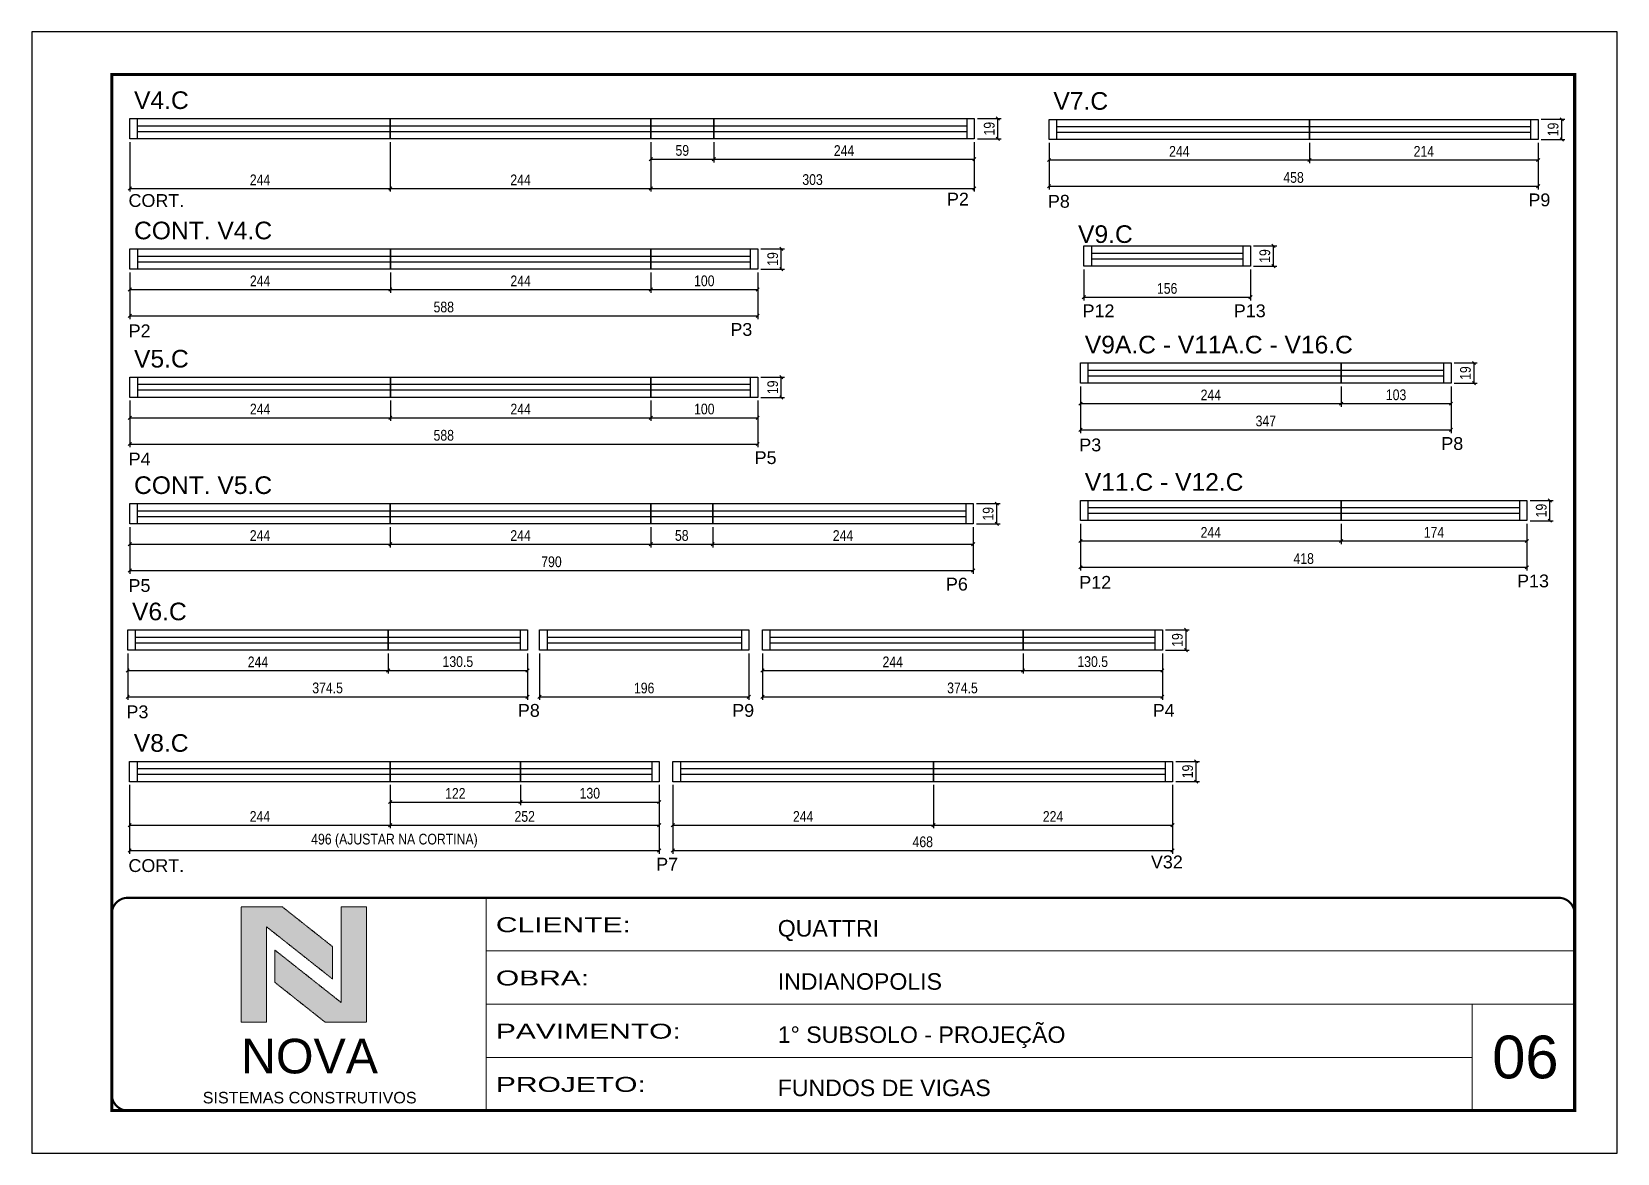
# Model space of a CAD drawing. Header units: millimetres. Extents: x 2012 to 8337, y 304 to 4842.
# Drawn here: x 3597 to 5082, y 1453 to 2503 of the extents above; entities that cross this region are included whole.
import ezdxf

# ---------------------------------------------------------------- set-up
doc = ezdxf.new("R2010")
doc.units = ezdxf.units.MM
doc.linetypes.add('CONTINUO', pattern=[0])
doc.linetypes.add('DASHED', pattern=[0.75, 0.5, -0.25])
for name, color, linetype in [('5', 5, 'Continuous'), ('COTA', 241, 'Continuous'), ('NOMENCLATURA', 7, 'Continuous'), ('Painéis', 200, 'Continuous'), ('SARR_2.2x7', 40, 'Continuous')]:
    doc.layers.add(name, color=color, linetype=linetype)
for name, color, linetype, lineweight in [('CARIMBO', 255, 'Continuous', 9), ('CARIMBO-LEGENDA', 75, 'Continuous', 15), ('Folhas', 255, 'Continuous', 9), ('SARRAFO DE PRESSAO', 251, 'DASHED', 9)]:
    doc.layers.add(name, color=color, linetype=linetype, lineweight=lineweight)
doc.layers.add('Laje_Perimetro', color=7, linetype='Continuous', plot=False)
doc.styles.add('arial', font='arial.ttf')
doc.styles.add('COTA TECNICA', font='techl___.ttf', dxfattribs={"height": 10})
doc.styles.add('COTA TECNICA-50', font='techl___.ttf', dxfattribs={"height": 10})
doc.styles.get("Standard").update_dxf_attribs({"font": 'arial.ttf'})
doc.styles.add('Tecnologia', font='')
doc.styles.get('Tecnologia').set_extended_font_data('Forgotten Futurist')
doc.dimstyles.new('COTA PAINEL-50', dxfattribs={"dimtxt": 10, "dimasz": 3, "dimexe": 3, "dimexo": 3, "dimgap": 3, "dimtad": 1, "dimdec": 1, "dimzin": 12, "dimdsep": 46, "dimtxsty": 'COTA TECNICA-50', "dimblk1": 'OBLIQUE', "dimblk2": 'OBLIQUE', "dimsah": 1, "dimcen": 0.9, "dimclrd": 4, "dimclre": 4, "dimclrt": 240, "dimadec": 1, "dimazin": 3, "dimtfac": 1, "dimtdec": 1, "dimtmove": 0, "dimatfit": 3, "dimfxl": 1, "dimtolj": 1, "dimtzin": 12, "dimarcsym": 0})
doc.dimstyles.new('PAINEL', dxfattribs={"dimtxt": 10, "dimasz": 3, "dimexe": 3, "dimexo": 3, "dimgap": 3, "dimtad": 1, "dimdec": 1, "dimzin": 12, "dimdsep": 46, "dimtxsty": 'COTA TECNICA', "dimblk1": 'OBLIQUE', "dimblk2": 'OBLIQUE', "dimsah": 1, "dimcen": 0.9, "dimclrd": 4, "dimclre": 4, "dimclrt": 240, "dimadec": 1, "dimazin": 3, "dimtfac": 1, "dimtdec": 1, "dimtmove": 0, "dimatfit": 3, "dimfxl": 1, "dimtolj": 1, "dimtzin": 12, "dimarcsym": 0})

msp = doc.modelspace()

# ---------------------------------------------------------------- texts
at = {"layer": '5', "linetype": 'Continuous'}
for s, p in [('CORT.', (3687.46, 2338.75)), ('P2', (4454.02, 2340.08)), ('P8', (4548.52, 2338.02)), ('P9', (4998.57, 2339.34)), ('P12', (4580.99, 2235.5)), ('P13', (4722.67, 2235.5)), ('P2', (3687.61, 2216.75)), ('P3', (4251.16, 2218.07)), ('P4', (3687.61, 2096.71)), ('P5', (4273.87, 2098.03)), ('P3', (4577.94, 2109.93)), ('P8', (4916.99, 2111.26)), ('P5', (3687.46, 1978.31)), ('P6', (4453.02, 1979.63)), ('P12', (4577.94, 1981.3)), ('P13', (4987.99, 1982.62)), ('P3', (3685.57, 1860.08)), ('P8', (4052.12, 1861.4)), ('P9', (4252.87, 1861.4)), ('P4', (4646.67, 1861.4)), ('CORT.', (3687.4, 1716.11)), ('P7', (4181.67, 1717.43)), ('V32', (4645, 1719.52))]:
    msp.add_text(s, height=12, rotation=359.99996, dxfattribs=at).set_placement(p)
at = {"layer": 'CARIMBO', "style": 'arial'}
msp.add_text('06', height=40, dxfattribs=at).set_placement((4964.64, 1522.93))
at = {"layer": 'NOMENCLATURA', "linetype": 'Continuous'}
for s, p in [('V4.C', (3692.63, 2430.46)), ('V7.C', (4553.69, 2429.73)), ('CONT. V4.C', (3692.63, 2308.46)), ('V9.C', (4576.75, 2305.05)), ('V9A.C - V11A.C - V16.C', (4583.11, 2201.64)), ('V5.C', (3692.63, 2188.42)), ('CONT. V5.C', (3692.63, 2070.02)), ('V11.C - V12.C', (4583.11, 2073.01)), ('V6.C', (3690.74, 1951.79)), ('V8.C', (3692.43, 1828.66))]:
    msp.add_text(s, height=16.5, dxfattribs=at).set_placement(p)

# ---------------------------------------------------------------- blocks, each defined once
blk = doc.blocks.new('A$C64660E27')
at = {"layer": 'COTA', "true_color": 0x1a1a1a}
h = blk.add_hatch(color=250, dxfattribs=at)
h.dxf.hatch_style = 1
h.paths.add_polyline_path([(185.4, -11.6), (142.4, -11.6), (142.4, -131.6), (168.8, -131.6), (168.8, -32.2), (237.7, -86.7), (237.7, -53)])
at = {"layer": 'COTA'}
h = blk.add_hatch(color=20, dxfattribs=at)
h.dxf.hatch_style = 1
h.paths.add_polyline_path([(273, -11.4), (246.6, -11.4), (246.6, -111.1), (177.7, -56.6), (177.7, -90.2), (230, -131.6), (273, -131.6)])
for p, q in [((142.4, -131.6), (142.4, -11.6)), ((142.4, -11.6), (185.4, -11.6)), ((185.4, -11.6), (237.7, -53)), ((273, -11.4), (246.6, -11.4)), ((246.6, -111.1), (246.6, -11.4)), ((273, -11.4), (273, -131.6)), ((168.8, -32.2), (237.7, -86.7)), ((168.8, -131.6), (168.8, -32.2)), ((246.6, -111.1), (177.7, -56.6)), ((177.7, -90.2), (177.7, -56.6)), ((237.7, -86.7), (237.7, -53)), ((230, -131.6), (177.7, -90.2)), ((142.4, -131.6), (168.8, -131.6)), ((273, -131.6), (230, -131.6))]:
    blk.add_line(p, q)
at = {"layer": 'CARIMBO-LEGENDA', "color": 7, "linetype": 'Continuous', "ltscale": 100, "style": 'arial'}
blk.add_text('NOVA', height=36, dxfattribs=at).set_placement((142.4, -184.8))
at = {"layer": 'CARIMBO-LEGENDA', "color": 7, "linetype": 'Continuous', "style": 'arial'}
blk.add_text('SISTEMAS CONSTRUTIVOS', height=12, dxfattribs=at).set_placement((102.5, -216))
blk = doc.blocks.new('9999999999')
at = {"color": 30, "linetype": 'CONTINUO'}
for p, q in [((98564.6, 34230.2), (98564.6, 34429.4)), ((98564.6, 34379.6), (99584, 34379.6)), ((98564.6, 34329.8), (99488, 34329.8)), ((99584, 34329.8), (99488, 34329.8)), ((99488, 34329.8), (99488, 34230.2)), ((98564.6, 34280), (99488, 34280))]:
    blk.add_line(p, q, dxfattribs=at)
at = {"color": 30, "linetype": 'CONTINUO', "const_width": 2}
blk.add_lwpolyline([(99584, 34230.2), (99584, 34414.4, 0.414214), (99569, 34429.4), (98229, 34429.4, 0.414214), (98214, 34414.4), (98214, 34245.2, 0.414214), (98229, 34230.2), (99584, 34230.2)], format="xyb", dxfattribs=at)
at = {"layer": 'Folhas'}
blk.add_lwpolyline([(98139, 34190.2), (99624, 34190.2), (99624, 35240.2), (98139, 35240.2)], close=True, dxfattribs=at)
at = {"layer": 'Folhas', "color": 30, "const_width": 3}
blk.add_lwpolyline([(98214, 34230.2), (99584, 34230.2), (99584, 35200.2), (98214, 35200.2)], close=True, dxfattribs=at)
at = {"xscale": 0.9, "yscale": 0.9, "zscale": 0.9}
blk.add_blockref('A$C64660E27', (98206.9, 34431.3), dxfattribs=at)
at = {"color": 7, "linetype": 'Continuous', "ltscale": 5, "style": 'arial'}
for s, height, p in [('QUATTRI', 15.48, (98837.7, 34393.1)), ('INDIANOPOLIS', 15.483, (98837.7, 34343.3)), ('1° SUBSOLO - PROJEÇÃO', 15.483, (98837.7, 34293.5)), ('FUNDOS DE VIGAS', 15.483, (98837.7, 34243.7))]:
    blk.add_text(s, height=height, dxfattribs=at).set_placement(p)
at = {"layer": 'Folhas', "color": 7, "style": 'Tecnologia', "width": 1.5}
for s, p in [('CLIENTE:', (98573.7, 34397.2)), ('OBRA:', (98573.7, 34347.3)), ('PAVIMENTO:', (98573.7, 34297.5)), ('PROJETO:', (98573.7, 34247.7))]:
    blk.add_text(s, height=14, dxfattribs=at).set_placement(p)
blk = doc.blocks.new('_Oblique')
at = {"color": 0, "linetype": 'ByBlock', "lineweight": -2}
blk.add_line((-0.5, -0.5), (0.5, 0.5), dxfattribs=at)
blk = doc.blocks.new('*D344')
at = {"layer": 'COTA', "color": 4, "linetype": 'ByBlock', "lineweight": -2, "transparency": 16777216}
for p, q in [((3688.6, 2399.5), (3688.6, 2353.1)), ((3932.6, 2399.5), (3932.6, 2353.1)), ((3688.6, 2356.1), (3932.6, 2356.1))]:
    blk.add_line(p, q, dxfattribs=at)
at = {"layer": 'Defpoints', "color": 0, "linetype": 'ByBlock', "transparency": 16777216}
for p in [(3688.6, 2402.5), (3932.6, 2402.5), (3932.6, 2356.1)]:
    blk.add_point(p, dxfattribs=at)
at = {"layer": 'COTA', "color": 4, "linetype": 'ByBlock', "lineweight": -2, "transparency": 16777216, "xscale": 3, "yscale": 3, "zscale": 3, "rotation": 180}
blk.add_blockref('_Oblique', (3688.6, 2356.1), dxfattribs=at)
at = {"layer": 'COTA', "color": 4, "linetype": 'ByBlock', "lineweight": -2, "transparency": 16777216, "xscale": 3, "yscale": 3, "zscale": 3}
blk.add_blockref('_Oblique', (3932.6, 2356.1), dxfattribs=at)
at = {"layer": 'COTA', "color": 240, "linetype": 'ByBlock', "transparency": 16777216, "insert": (3810.6, 2364.1), "char_height": 10, "attachment_point": 5, "style": 'COTA TECNICA-50'}
blk.add_mtext('\\A1;244', dxfattribs=at)
blk = doc.blocks.new('*D345')
at = {"layer": 'COTA', "color": 4, "linetype": 'ByBlock', "lineweight": -2, "transparency": 16777216}
for p, q in [((4176.6, 2399.5), (4176.6, 2380.4)), ((4235.6, 2399.5), (4235.6, 2380.4)), ((4176.6, 2383.4), (4235.6, 2383.4))]:
    blk.add_line(p, q, dxfattribs=at)
at = {"layer": 'Defpoints', "color": 0, "linetype": 'ByBlock', "transparency": 16777216}
for p in [(4176.6, 2402.5), (4235.6, 2402.5), (4235.6, 2383.4)]:
    blk.add_point(p, dxfattribs=at)
at = {"layer": 'COTA', "color": 4, "linetype": 'ByBlock', "lineweight": -2, "transparency": 16777216, "xscale": 3, "yscale": 3, "zscale": 3, "rotation": 180}
blk.add_blockref('_Oblique', (4176.6, 2383.4), dxfattribs=at)
at = {"layer": 'COTA', "color": 4, "linetype": 'ByBlock', "lineweight": -2, "transparency": 16777216, "xscale": 3, "yscale": 3, "zscale": 3}
blk.add_blockref('_Oblique', (4235.6, 2383.4), dxfattribs=at)
at = {"layer": 'COTA', "color": 240, "linetype": 'ByBlock', "transparency": 16777216, "insert": (4206.1, 2391.6), "char_height": 10, "attachment_point": 5, "style": 'COTA TECNICA-50'}
blk.add_mtext('\\A1;59', dxfattribs=at)
blk = doc.blocks.new('*D347')
at = {"layer": 'COTA', "color": 4, "lineweight": -2, "transparency": 16777216}
for p, q in [((4482.6, 2421.5), (4504.7, 2421.5)), ((4501.7, 2402.5), (4501.7, 2421.5)), ((4482.6, 2402.5), (4504.7, 2402.5))]:
    blk.add_line(p, q, dxfattribs=at)
at = {"layer": 'Defpoints', "color": 0, "transparency": 16777216}
for p in [(4479.6, 2421.5), (4501.7, 2421.5), (4479.6, 2402.5)]:
    blk.add_point(p, dxfattribs=at)
at = {"layer": 'COTA', "color": 4, "lineweight": -2, "transparency": 16777216, "xscale": 3, "yscale": 3, "zscale": 3}
for p, rotation in [((4501.7, 2421.5), 90), ((4501.7, 2402.5), 270)]:
    blk.add_blockref('_Oblique', p, dxfattribs=dict(at, rotation=rotation))
at = {"layer": 'COTA', "color": 240, "transparency": 16777216, "insert": (4493.6, 2412), "char_height": 10, "attachment_point": 5, "rotation": 90, "style": 'COTA TECNICA'}
blk.add_mtext('\\A1;19', dxfattribs=at)
blk = doc.blocks.new('*D348')
at = {"layer": 'COTA', "color": 4, "linetype": 'ByBlock', "lineweight": -2, "transparency": 16777216}
for p, q in [((3932.6, 2399.5), (3932.6, 2353.1)), ((4176.6, 2399.5), (4176.6, 2353.1)), ((3932.6, 2356.1), (4176.6, 2356.1))]:
    blk.add_line(p, q, dxfattribs=at)
at = {"layer": 'Defpoints', "color": 0, "linetype": 'ByBlock', "transparency": 16777216}
for p in [(3932.6, 2402.5), (4176.6, 2402.5), (4176.6, 2356.1)]:
    blk.add_point(p, dxfattribs=at)
at = {"layer": 'COTA', "color": 4, "linetype": 'ByBlock', "lineweight": -2, "transparency": 16777216, "xscale": 3, "yscale": 3, "zscale": 3, "rotation": 180}
blk.add_blockref('_Oblique', (3932.6, 2356.1), dxfattribs=at)
at = {"layer": 'COTA', "color": 4, "linetype": 'ByBlock', "lineweight": -2, "transparency": 16777216, "xscale": 3, "yscale": 3, "zscale": 3}
blk.add_blockref('_Oblique', (4176.6, 2356.1), dxfattribs=at)
at = {"layer": 'COTA', "color": 240, "linetype": 'ByBlock', "transparency": 16777216, "insert": (4054.6, 2364.1), "char_height": 10, "attachment_point": 5, "style": 'COTA TECNICA-50'}
blk.add_mtext('\\A1;244', dxfattribs=at)
blk = doc.blocks.new('*D349')
at = {"layer": 'COTA', "color": 4, "linetype": 'ByBlock', "lineweight": -2, "transparency": 16777216}
for p, q in [((4235.6, 2399.5), (4235.6, 2380.4)), ((4479.6, 2399.5), (4479.6, 2380.4)), ((4235.6, 2383.4), (4479.6, 2383.4))]:
    blk.add_line(p, q, dxfattribs=at)
at = {"layer": 'Defpoints', "color": 0, "linetype": 'ByBlock', "transparency": 16777216}
for p in [(4235.6, 2402.5), (4479.6, 2402.5), (4479.6, 2383.4)]:
    blk.add_point(p, dxfattribs=at)
at = {"layer": 'COTA', "color": 4, "linetype": 'ByBlock', "lineweight": -2, "transparency": 16777216, "xscale": 3, "yscale": 3, "zscale": 3, "rotation": 180}
blk.add_blockref('_Oblique', (4235.6, 2383.4), dxfattribs=at)
at = {"layer": 'COTA', "color": 4, "linetype": 'ByBlock', "lineweight": -2, "transparency": 16777216, "xscale": 3, "yscale": 3, "zscale": 3}
blk.add_blockref('_Oblique', (4479.6, 2383.4), dxfattribs=at)
at = {"layer": 'COTA', "color": 240, "linetype": 'ByBlock', "transparency": 16777216, "insert": (4357.6, 2391.5), "char_height": 10, "attachment_point": 5, "style": 'COTA TECNICA-50'}
blk.add_mtext('\\A1;244', dxfattribs=at)
blk = doc.blocks.new('*D350')
at = {"layer": 'COTA', "color": 4, "linetype": 'ByBlock', "lineweight": -2, "transparency": 16777216}
for p, q in [((3688.7, 2277.5), (3688.7, 2258.4)), ((3932.7, 2277.5), (3932.7, 2258.4)), ((3688.7, 2261.4), (3932.7, 2261.4))]:
    blk.add_line(p, q, dxfattribs=at)
at = {"layer": 'Defpoints', "color": 0, "linetype": 'ByBlock', "transparency": 16777216}
for p in [(3688.7, 2280.5), (3932.7, 2280.5), (3932.7, 2261.4)]:
    blk.add_point(p, dxfattribs=at)
at = {"layer": 'COTA', "color": 4, "linetype": 'ByBlock', "lineweight": -2, "transparency": 16777216, "xscale": 3, "yscale": 3, "zscale": 3, "rotation": 180}
blk.add_blockref('_Oblique', (3688.7, 2261.4), dxfattribs=at)
at = {"layer": 'COTA', "color": 4, "linetype": 'ByBlock', "lineweight": -2, "transparency": 16777216, "xscale": 3, "yscale": 3, "zscale": 3}
blk.add_blockref('_Oblique', (3932.7, 2261.4), dxfattribs=at)
at = {"layer": 'COTA', "color": 240, "linetype": 'ByBlock', "transparency": 16777216, "insert": (3810.7, 2269.5), "char_height": 10, "attachment_point": 5, "style": 'COTA TECNICA-50'}
blk.add_mtext('\\A1;244', dxfattribs=at)
blk = doc.blocks.new('*D351')
at = {"layer": 'COTA', "color": 4, "linetype": 'ByBlock', "lineweight": -2, "transparency": 16777216}
for p, q in [((4176.7, 2277.5), (4176.7, 2258.4)), ((4276.7, 2277.5), (4276.7, 2258.4)), ((4176.7, 2261.4), (4276.7, 2261.4))]:
    blk.add_line(p, q, dxfattribs=at)
at = {"layer": 'Defpoints', "color": 0, "linetype": 'ByBlock', "transparency": 16777216}
for p in [(4176.7, 2280.5), (4276.7, 2280.5), (4276.7, 2261.4)]:
    blk.add_point(p, dxfattribs=at)
at = {"layer": 'COTA', "color": 4, "linetype": 'ByBlock', "lineweight": -2, "transparency": 16777216, "xscale": 3, "yscale": 3, "zscale": 3, "rotation": 180}
blk.add_blockref('_Oblique', (4176.7, 2261.4), dxfattribs=at)
at = {"layer": 'COTA', "color": 4, "linetype": 'ByBlock', "lineweight": -2, "transparency": 16777216, "xscale": 3, "yscale": 3, "zscale": 3}
blk.add_blockref('_Oblique', (4276.7, 2261.4), dxfattribs=at)
at = {"layer": 'COTA', "color": 240, "linetype": 'ByBlock', "transparency": 16777216, "insert": (4226.7, 2269.5), "char_height": 10, "attachment_point": 5, "style": 'COTA TECNICA-50'}
blk.add_mtext('\\A1;100', dxfattribs=at)
blk = doc.blocks.new('*D466')
at = {"layer": 'COTA', "color": 4, "lineweight": -2, "transparency": 16777216}
for p, q in [((3688.7, 2277.5), (3688.7, 2233.8)), ((4276.7, 2277.5), (4276.7, 2233.8)), ((3688.7, 2236.8), (4276.7, 2236.8))]:
    blk.add_line(p, q, dxfattribs=at)
at = {"layer": 'Defpoints', "color": 0, "transparency": 16777216}
for p in [(3688.7, 2280.5), (4276.7, 2280.5), (4276.7, 2236.8)]:
    blk.add_point(p, dxfattribs=at)
at = {"layer": 'COTA', "color": 4, "lineweight": -2, "transparency": 16777216, "xscale": 3, "yscale": 3, "zscale": 3, "rotation": 180}
blk.add_blockref('_Oblique', (3688.7, 2236.8), dxfattribs=at)
at = {"layer": 'COTA', "color": 4, "lineweight": -2, "transparency": 16777216, "xscale": 3, "yscale": 3, "zscale": 3}
blk.add_blockref('_Oblique', (4276.7, 2236.8), dxfattribs=at)
at = {"layer": 'COTA', "color": 240, "transparency": 16777216, "insert": (3982.7, 2245), "char_height": 10, "attachment_point": 5, "style": 'COTA TECNICA'}
blk.add_mtext('\\A1;588', dxfattribs=at)
blk = doc.blocks.new('*D467')
at = {"layer": 'COTA', "color": 4, "lineweight": -2, "transparency": 16777216}
for p, q in [((4279.7, 2299.5), (4301.8, 2299.5)), ((4298.8, 2280.5), (4298.8, 2299.5)), ((4279.7, 2280.5), (4301.8, 2280.5))]:
    blk.add_line(p, q, dxfattribs=at)
at = {"layer": 'Defpoints', "color": 0, "transparency": 16777216}
for p in [(4276.7, 2299.5), (4298.8, 2299.5), (4276.7, 2280.5)]:
    blk.add_point(p, dxfattribs=at)
at = {"layer": 'COTA', "color": 4, "lineweight": -2, "transparency": 16777216, "xscale": 3, "yscale": 3, "zscale": 3}
for p, rotation in [((4298.8, 2299.5), 90), ((4298.8, 2280.5), 270)]:
    blk.add_blockref('_Oblique', p, dxfattribs=dict(at, rotation=rotation))
at = {"layer": 'COTA', "color": 240, "transparency": 16777216, "insert": (4290.8, 2290), "char_height": 10, "attachment_point": 5, "rotation": 90, "style": 'COTA TECNICA'}
blk.add_mtext('\\A1;19', dxfattribs=at)
blk = doc.blocks.new('*D352')
at = {"layer": 'COTA', "color": 4, "linetype": 'ByBlock', "lineweight": -2, "transparency": 16777216}
for p, q in [((3932.7, 2277.5), (3932.7, 2258.4)), ((4176.7, 2277.5), (4176.7, 2258.4)), ((3932.7, 2261.4), (4176.7, 2261.4))]:
    blk.add_line(p, q, dxfattribs=at)
at = {"layer": 'Defpoints', "color": 0, "linetype": 'ByBlock', "transparency": 16777216}
for p in [(3932.7, 2280.5), (4176.7, 2280.5), (4176.7, 2261.4)]:
    blk.add_point(p, dxfattribs=at)
at = {"layer": 'COTA', "color": 4, "linetype": 'ByBlock', "lineweight": -2, "transparency": 16777216, "xscale": 3, "yscale": 3, "zscale": 3, "rotation": 180}
blk.add_blockref('_Oblique', (3932.7, 2261.4), dxfattribs=at)
at = {"layer": 'COTA', "color": 4, "linetype": 'ByBlock', "lineweight": -2, "transparency": 16777216, "xscale": 3, "yscale": 3, "zscale": 3}
blk.add_blockref('_Oblique', (4176.7, 2261.4), dxfattribs=at)
at = {"layer": 'COTA', "color": 240, "linetype": 'ByBlock', "transparency": 16777216, "insert": (4054.7, 2269.5), "char_height": 10, "attachment_point": 5, "style": 'COTA TECNICA-50'}
blk.add_mtext('\\A1;244', dxfattribs=at)
blk = doc.blocks.new('*D353')
at = {"layer": 'COTA', "color": 4, "linetype": 'ByBlock', "lineweight": -2, "transparency": 16777216}
for p, q in [((3688.7, 2157.4), (3688.7, 2138.4)), ((3932.7, 2157.4), (3932.7, 2138.4)), ((3688.7, 2141.4), (3932.7, 2141.4))]:
    blk.add_line(p, q, dxfattribs=at)
at = {"layer": 'Defpoints', "color": 0, "linetype": 'ByBlock', "transparency": 16777216}
for p in [(3688.7, 2160.4), (3932.7, 2160.4), (3932.7, 2141.4)]:
    blk.add_point(p, dxfattribs=at)
at = {"layer": 'COTA', "color": 4, "linetype": 'ByBlock', "lineweight": -2, "transparency": 16777216, "xscale": 3, "yscale": 3, "zscale": 3, "rotation": 180}
blk.add_blockref('_Oblique', (3688.7, 2141.4), dxfattribs=at)
at = {"layer": 'COTA', "color": 4, "linetype": 'ByBlock', "lineweight": -2, "transparency": 16777216, "xscale": 3, "yscale": 3, "zscale": 3}
blk.add_blockref('_Oblique', (3932.7, 2141.4), dxfattribs=at)
at = {"layer": 'COTA', "color": 240, "linetype": 'ByBlock', "transparency": 16777216, "insert": (3810.7, 2149.5), "char_height": 10, "attachment_point": 5, "style": 'COTA TECNICA-50'}
blk.add_mtext('\\A1;244', dxfattribs=at)
blk = doc.blocks.new('*D354')
at = {"layer": 'COTA', "color": 4, "linetype": 'ByBlock', "lineweight": -2, "transparency": 16777216}
for p, q in [((4176.7, 2157.4), (4176.7, 2138.4)), ((4276.7, 2157.4), (4276.7, 2138.4)), ((4176.7, 2141.4), (4276.7, 2141.4))]:
    blk.add_line(p, q, dxfattribs=at)
at = {"layer": 'Defpoints', "color": 0, "linetype": 'ByBlock', "transparency": 16777216}
for p in [(4176.7, 2160.4), (4276.7, 2160.4), (4276.7, 2141.4)]:
    blk.add_point(p, dxfattribs=at)
at = {"layer": 'COTA', "color": 4, "linetype": 'ByBlock', "lineweight": -2, "transparency": 16777216, "xscale": 3, "yscale": 3, "zscale": 3, "rotation": 180}
blk.add_blockref('_Oblique', (4176.7, 2141.4), dxfattribs=at)
at = {"layer": 'COTA', "color": 4, "linetype": 'ByBlock', "lineweight": -2, "transparency": 16777216, "xscale": 3, "yscale": 3, "zscale": 3}
blk.add_blockref('_Oblique', (4276.7, 2141.4), dxfattribs=at)
at = {"layer": 'COTA', "color": 240, "linetype": 'ByBlock', "transparency": 16777216, "insert": (4226.7, 2149.5), "char_height": 10, "attachment_point": 5, "style": 'COTA TECNICA-50'}
blk.add_mtext('\\A1;100', dxfattribs=at)
blk = doc.blocks.new('*D468')
at = {"layer": 'COTA', "color": 4, "lineweight": -2, "transparency": 16777216}
for p, q in [((3688.7, 2157.4), (3688.7, 2113.8)), ((4276.7, 2157.4), (4276.7, 2113.8)), ((3688.7, 2116.8), (4276.7, 2116.8))]:
    blk.add_line(p, q, dxfattribs=at)
at = {"layer": 'Defpoints', "color": 0, "transparency": 16777216}
for p in [(3688.7, 2160.4), (4276.7, 2160.4), (4276.7, 2116.8)]:
    blk.add_point(p, dxfattribs=at)
at = {"layer": 'COTA', "color": 4, "lineweight": -2, "transparency": 16777216, "xscale": 3, "yscale": 3, "zscale": 3, "rotation": 180}
blk.add_blockref('_Oblique', (3688.7, 2116.8), dxfattribs=at)
at = {"layer": 'COTA', "color": 4, "lineweight": -2, "transparency": 16777216, "xscale": 3, "yscale": 3, "zscale": 3}
blk.add_blockref('_Oblique', (4276.7, 2116.8), dxfattribs=at)
at = {"layer": 'COTA', "color": 240, "transparency": 16777216, "insert": (3982.7, 2124.9), "char_height": 10, "attachment_point": 5, "style": 'COTA TECNICA'}
blk.add_mtext('\\A1;588', dxfattribs=at)
blk = doc.blocks.new('*D355')
at = {"layer": 'COTA', "color": 4, "linetype": 'ByBlock', "lineweight": -2, "transparency": 16777216}
for p, q in [((3932.7, 2157.4), (3932.7, 2138.4)), ((4176.7, 2157.4), (4176.7, 2138.4)), ((3932.7, 2141.4), (4176.7, 2141.4))]:
    blk.add_line(p, q, dxfattribs=at)
at = {"layer": 'Defpoints', "color": 0, "linetype": 'ByBlock', "transparency": 16777216}
for p in [(3932.7, 2160.4), (4176.7, 2160.4), (4176.7, 2141.4)]:
    blk.add_point(p, dxfattribs=at)
at = {"layer": 'COTA', "color": 4, "linetype": 'ByBlock', "lineweight": -2, "transparency": 16777216, "xscale": 3, "yscale": 3, "zscale": 3, "rotation": 180}
blk.add_blockref('_Oblique', (3932.7, 2141.4), dxfattribs=at)
at = {"layer": 'COTA', "color": 4, "linetype": 'ByBlock', "lineweight": -2, "transparency": 16777216, "xscale": 3, "yscale": 3, "zscale": 3}
blk.add_blockref('_Oblique', (4176.7, 2141.4), dxfattribs=at)
at = {"layer": 'COTA', "color": 240, "linetype": 'ByBlock', "transparency": 16777216, "insert": (4054.7, 2149.5), "char_height": 10, "attachment_point": 5, "style": 'COTA TECNICA-50'}
blk.add_mtext('\\A1;244', dxfattribs=at)
blk = doc.blocks.new('*D356')
at = {"layer": 'COTA', "color": 4, "linetype": 'ByBlock', "lineweight": -2, "transparency": 16777216}
for p, q in [((3688.6, 2039), (3688.6, 2020)), ((3932.6, 2039), (3932.6, 2020)), ((3688.6, 2023), (3932.6, 2023))]:
    blk.add_line(p, q, dxfattribs=at)
at = {"layer": 'Defpoints', "color": 0, "linetype": 'ByBlock', "transparency": 16777216}
for p in [(3688.6, 2042), (3932.6, 2042), (3932.6, 2023)]:
    blk.add_point(p, dxfattribs=at)
at = {"layer": 'COTA', "color": 4, "linetype": 'ByBlock', "lineweight": -2, "transparency": 16777216, "xscale": 3, "yscale": 3, "zscale": 3, "rotation": 180}
blk.add_blockref('_Oblique', (3688.6, 2023), dxfattribs=at)
at = {"layer": 'COTA', "color": 4, "linetype": 'ByBlock', "lineweight": -2, "transparency": 16777216, "xscale": 3, "yscale": 3, "zscale": 3}
blk.add_blockref('_Oblique', (3932.6, 2023), dxfattribs=at)
at = {"layer": 'COTA', "color": 240, "linetype": 'ByBlock', "transparency": 16777216, "insert": (3810.6, 2031.1), "char_height": 10, "attachment_point": 5, "style": 'COTA TECNICA-50'}
blk.add_mtext('\\A1;244', dxfattribs=at)
blk = doc.blocks.new('*D357')
at = {"layer": 'COTA', "color": 4, "linetype": 'ByBlock', "lineweight": -2, "transparency": 16777216}
for p, q in [((4176.6, 2039), (4176.6, 2020)), ((4234.6, 2039), (4234.6, 2020)), ((4176.6, 2023), (4234.6, 2023))]:
    blk.add_line(p, q, dxfattribs=at)
at = {"layer": 'Defpoints', "color": 0, "linetype": 'ByBlock', "transparency": 16777216}
for p in [(4176.6, 2042), (4234.6, 2042), (4234.6, 2023)]:
    blk.add_point(p, dxfattribs=at)
at = {"layer": 'COTA', "color": 4, "linetype": 'ByBlock', "lineweight": -2, "transparency": 16777216, "xscale": 3, "yscale": 3, "zscale": 3, "rotation": 180}
blk.add_blockref('_Oblique', (4176.6, 2023), dxfattribs=at)
at = {"layer": 'COTA', "color": 4, "linetype": 'ByBlock', "lineweight": -2, "transparency": 16777216, "xscale": 3, "yscale": 3, "zscale": 3}
blk.add_blockref('_Oblique', (4234.6, 2023), dxfattribs=at)
at = {"layer": 'COTA', "color": 240, "linetype": 'ByBlock', "transparency": 16777216, "insert": (4205.6, 2031.1), "char_height": 10, "attachment_point": 5, "style": 'COTA TECNICA-50'}
blk.add_mtext('\\A1;58', dxfattribs=at)
blk = doc.blocks.new('*D358')
at = {"layer": 'COTA', "color": 4, "lineweight": -2, "transparency": 16777216}
for p, q in [((3688.6, 2039), (3688.6, 1995.4)), ((4478.6, 2039), (4478.6, 1995.4)), ((3688.6, 1998.4), (4478.6, 1998.4))]:
    blk.add_line(p, q, dxfattribs=at)
at = {"layer": 'Defpoints', "color": 0, "transparency": 16777216}
for p in [(3688.6, 2042), (4478.6, 2042), (4478.6, 1998.4)]:
    blk.add_point(p, dxfattribs=at)
at = {"layer": 'COTA', "color": 4, "lineweight": -2, "transparency": 16777216, "xscale": 3, "yscale": 3, "zscale": 3, "rotation": 180}
blk.add_blockref('_Oblique', (3688.6, 1998.4), dxfattribs=at)
at = {"layer": 'COTA', "color": 4, "lineweight": -2, "transparency": 16777216, "xscale": 3, "yscale": 3, "zscale": 3}
blk.add_blockref('_Oblique', (4478.6, 1998.4), dxfattribs=at)
at = {"layer": 'COTA', "color": 240, "transparency": 16777216, "insert": (4083.6, 2006.5), "char_height": 10, "attachment_point": 5, "style": 'COTA TECNICA'}
blk.add_mtext('\\A1;790', dxfattribs=at)
blk = doc.blocks.new('*D359')
at = {"layer": 'COTA', "color": 4, "lineweight": -2, "transparency": 16777216}
for p, q in [((4481.6, 2061), (4503.7, 2061)), ((4500.7, 2042), (4500.7, 2061)), ((4481.6, 2042), (4503.7, 2042))]:
    blk.add_line(p, q, dxfattribs=at)
at = {"layer": 'Defpoints', "color": 0, "transparency": 16777216}
for p in [(4478.6, 2061), (4500.7, 2061), (4478.6, 2042)]:
    blk.add_point(p, dxfattribs=at)
at = {"layer": 'COTA', "color": 4, "lineweight": -2, "transparency": 16777216, "xscale": 3, "yscale": 3, "zscale": 3}
for p, rotation in [((4500.7, 2061), 90), ((4500.7, 2042), 270)]:
    blk.add_blockref('_Oblique', p, dxfattribs=dict(at, rotation=rotation))
at = {"layer": 'COTA', "color": 240, "transparency": 16777216, "insert": (4492.6, 2051.5), "char_height": 10, "attachment_point": 5, "rotation": 90, "style": 'COTA TECNICA'}
blk.add_mtext('\\A1;19', dxfattribs=at)
blk = doc.blocks.new('*D360')
at = {"layer": 'COTA', "color": 4, "linetype": 'ByBlock', "lineweight": -2, "transparency": 16777216}
for p, q in [((3932.6, 2039), (3932.6, 2020)), ((4176.6, 2039), (4176.6, 2020)), ((3932.6, 2023), (4176.6, 2023))]:
    blk.add_line(p, q, dxfattribs=at)
at = {"layer": 'Defpoints', "color": 0, "linetype": 'ByBlock', "transparency": 16777216}
for p in [(3932.6, 2042), (4176.6, 2042), (4176.6, 2023)]:
    blk.add_point(p, dxfattribs=at)
at = {"layer": 'COTA', "color": 4, "linetype": 'ByBlock', "lineweight": -2, "transparency": 16777216, "xscale": 3, "yscale": 3, "zscale": 3, "rotation": 180}
blk.add_blockref('_Oblique', (3932.6, 2023), dxfattribs=at)
at = {"layer": 'COTA', "color": 4, "linetype": 'ByBlock', "lineweight": -2, "transparency": 16777216, "xscale": 3, "yscale": 3, "zscale": 3}
blk.add_blockref('_Oblique', (4176.6, 2023), dxfattribs=at)
at = {"layer": 'COTA', "color": 240, "linetype": 'ByBlock', "transparency": 16777216, "insert": (4054.6, 2031.1), "char_height": 10, "attachment_point": 5, "style": 'COTA TECNICA-50'}
blk.add_mtext('\\A1;244', dxfattribs=at)
blk = doc.blocks.new('*D361')
at = {"layer": 'COTA', "color": 4, "linetype": 'ByBlock', "lineweight": -2, "transparency": 16777216}
for p, q in [((4234.6, 2039), (4234.6, 2020)), ((4478.6, 2039), (4478.6, 2020)), ((4234.6, 2023), (4478.6, 2023))]:
    blk.add_line(p, q, dxfattribs=at)
at = {"layer": 'Defpoints', "color": 0, "linetype": 'ByBlock', "transparency": 16777216}
for p in [(4234.6, 2042), (4478.6, 2042), (4478.6, 2023)]:
    blk.add_point(p, dxfattribs=at)
at = {"layer": 'COTA', "color": 4, "linetype": 'ByBlock', "lineweight": -2, "transparency": 16777216, "xscale": 3, "yscale": 3, "zscale": 3, "rotation": 180}
blk.add_blockref('_Oblique', (4234.6, 2023), dxfattribs=at)
at = {"layer": 'COTA', "color": 4, "linetype": 'ByBlock', "lineweight": -2, "transparency": 16777216, "xscale": 3, "yscale": 3, "zscale": 3}
blk.add_blockref('_Oblique', (4478.6, 2023), dxfattribs=at)
at = {"layer": 'COTA', "color": 240, "linetype": 'ByBlock', "transparency": 16777216, "insert": (4356.6, 2031.1), "char_height": 10, "attachment_point": 5, "style": 'COTA TECNICA-50'}
blk.add_mtext('\\A1;244', dxfattribs=at)
blk = doc.blocks.new('*D362')
at = {"layer": 'COTA', "color": 4, "lineweight": -2, "transparency": 16777216}
for p, q in [((4279.7, 2179.4), (4301.8, 2179.4)), ((4298.8, 2160.4), (4298.8, 2179.4)), ((4279.7, 2160.4), (4301.8, 2160.4))]:
    blk.add_line(p, q, dxfattribs=at)
at = {"layer": 'Defpoints', "color": 0, "transparency": 16777216}
for p in [(4276.7, 2179.4), (4298.8, 2179.4), (4276.7, 2160.4)]:
    blk.add_point(p, dxfattribs=at)
at = {"layer": 'COTA', "color": 4, "lineweight": -2, "transparency": 16777216, "xscale": 3, "yscale": 3, "zscale": 3}
for p, rotation in [((4298.8, 2179.4), 90), ((4298.8, 2160.4), 270)]:
    blk.add_blockref('_Oblique', p, dxfattribs=dict(at, rotation=rotation))
at = {"layer": 'COTA', "color": 240, "transparency": 16777216, "insert": (4290.8, 2169.9), "char_height": 10, "attachment_point": 5, "rotation": 90, "style": 'COTA TECNICA'}
blk.add_mtext('\\A1;19', dxfattribs=at)
blk = doc.blocks.new('*D363')
at = {"layer": 'COTA', "color": 4, "linetype": 'ByBlock', "lineweight": -2, "transparency": 16777216}
for p, q in [((3686.7, 1920.8), (3686.7, 1901.8)), ((3930.7, 1920.8), (3930.7, 1901.8)), ((3686.7, 1904.8), (3930.7, 1904.8))]:
    blk.add_line(p, q, dxfattribs=at)
at = {"layer": 'Defpoints', "color": 0, "linetype": 'ByBlock', "transparency": 16777216}
for p in [(3686.7, 1923.8), (3930.7, 1923.8), (3930.7, 1904.8)]:
    blk.add_point(p, dxfattribs=at)
at = {"layer": 'COTA', "color": 4, "linetype": 'ByBlock', "lineweight": -2, "transparency": 16777216, "xscale": 3, "yscale": 3, "zscale": 3, "rotation": 180}
blk.add_blockref('_Oblique', (3686.7, 1904.8), dxfattribs=at)
at = {"layer": 'COTA', "color": 4, "linetype": 'ByBlock', "lineweight": -2, "transparency": 16777216, "xscale": 3, "yscale": 3, "zscale": 3}
blk.add_blockref('_Oblique', (3930.7, 1904.8), dxfattribs=at)
at = {"layer": 'COTA', "color": 240, "linetype": 'ByBlock', "transparency": 16777216, "insert": (3808.7, 1912.8), "char_height": 10, "attachment_point": 5, "style": 'COTA TECNICA-50'}
blk.add_mtext('\\A1;244', dxfattribs=at)
blk = doc.blocks.new('*D364')
at = {"layer": 'COTA', "color": 4, "linetype": 'ByBlock', "lineweight": -2, "transparency": 16777216}
for p, q in [((3930.7, 1920.8), (3930.7, 1901.8)), ((4061.2, 1920.8), (4061.2, 1901.8)), ((3930.7, 1904.8), (4061.2, 1904.8))]:
    blk.add_line(p, q, dxfattribs=at)
at = {"layer": 'Defpoints', "color": 0, "linetype": 'ByBlock', "transparency": 16777216}
for p in [(3930.7, 1923.8), (4061.2, 1923.8), (4061.2, 1904.8)]:
    blk.add_point(p, dxfattribs=at)
at = {"layer": 'COTA', "color": 4, "linetype": 'ByBlock', "lineweight": -2, "transparency": 16777216, "xscale": 3, "yscale": 3, "zscale": 3, "rotation": 180}
blk.add_blockref('_Oblique', (3930.7, 1904.8), dxfattribs=at)
at = {"layer": 'COTA', "color": 4, "linetype": 'ByBlock', "lineweight": -2, "transparency": 16777216, "xscale": 3, "yscale": 3, "zscale": 3}
blk.add_blockref('_Oblique', (4061.2, 1904.8), dxfattribs=at)
at = {"layer": 'COTA', "color": 240, "linetype": 'ByBlock', "transparency": 16777216, "insert": (3995.9, 1913), "char_height": 10, "attachment_point": 5, "style": 'COTA TECNICA-50'}
blk.add_mtext('\\A1;130.5', dxfattribs=at)
blk = doc.blocks.new('*D469')
at = {"layer": 'COTA', "color": 4, "lineweight": -2, "transparency": 16777216}
for p, q in [((3686.7, 1920.8), (3686.7, 1877.2)), ((4061.2, 1920.8), (4061.2, 1877.2)), ((3686.7, 1880.2), (4061.2, 1880.2))]:
    blk.add_line(p, q, dxfattribs=at)
at = {"layer": 'Defpoints', "color": 0, "transparency": 16777216}
for p in [(3686.7, 1923.8), (4061.2, 1923.8), (4061.2, 1880.2)]:
    blk.add_point(p, dxfattribs=at)
at = {"layer": 'COTA', "color": 4, "lineweight": -2, "transparency": 16777216, "xscale": 3, "yscale": 3, "zscale": 3, "rotation": 180}
blk.add_blockref('_Oblique', (3686.7, 1880.2), dxfattribs=at)
at = {"layer": 'COTA', "color": 4, "lineweight": -2, "transparency": 16777216, "xscale": 3, "yscale": 3, "zscale": 3}
blk.add_blockref('_Oblique', (4061.2, 1880.2), dxfattribs=at)
at = {"layer": 'COTA', "color": 240, "transparency": 16777216, "insert": (3873.9, 1888.4), "char_height": 10, "attachment_point": 5, "style": 'COTA TECNICA'}
blk.add_mtext('\\A1;374.5', dxfattribs=at)
blk = doc.blocks.new('*D470')
at = {"layer": 'COTA', "color": 4, "lineweight": -2, "transparency": 16777216}
for p, q in [((4072.4, 1920.8), (4072.4, 1877.2)), ((4268.4, 1920.8), (4268.4, 1877.2)), ((4072.4, 1880.2), (4268.4, 1880.2))]:
    blk.add_line(p, q, dxfattribs=at)
at = {"layer": 'Defpoints', "color": 0, "transparency": 16777216}
for p in [(4072.4, 1923.8), (4268.4, 1923.8), (4268.4, 1880.2)]:
    blk.add_point(p, dxfattribs=at)
at = {"layer": 'COTA', "color": 4, "lineweight": -2, "transparency": 16777216, "xscale": 3, "yscale": 3, "zscale": 3, "rotation": 180}
blk.add_blockref('_Oblique', (4072.4, 1880.2), dxfattribs=at)
at = {"layer": 'COTA', "color": 4, "lineweight": -2, "transparency": 16777216, "xscale": 3, "yscale": 3, "zscale": 3}
blk.add_blockref('_Oblique', (4268.4, 1880.2), dxfattribs=at)
at = {"layer": 'COTA', "color": 240, "transparency": 16777216, "insert": (4170.4, 1888.3), "char_height": 10, "attachment_point": 5, "style": 'COTA TECNICA'}
blk.add_mtext('\\A1;196', dxfattribs=at)
blk = doc.blocks.new('*D365')
at = {"layer": 'COTA', "color": 4, "linetype": 'ByBlock', "lineweight": -2, "transparency": 16777216}
for p, q in [((4281.2, 1920.8), (4281.2, 1901.8)), ((4525.2, 1920.8), (4525.2, 1901.8)), ((4281.2, 1904.8), (4525.2, 1904.8))]:
    blk.add_line(p, q, dxfattribs=at)
at = {"layer": 'Defpoints', "color": 0, "linetype": 'ByBlock', "transparency": 16777216}
for p in [(4281.2, 1923.8), (4525.2, 1923.8), (4525.2, 1904.8)]:
    blk.add_point(p, dxfattribs=at)
at = {"layer": 'COTA', "color": 4, "linetype": 'ByBlock', "lineweight": -2, "transparency": 16777216, "xscale": 3, "yscale": 3, "zscale": 3, "rotation": 180}
blk.add_blockref('_Oblique', (4281.2, 1904.8), dxfattribs=at)
at = {"layer": 'COTA', "color": 4, "linetype": 'ByBlock', "lineweight": -2, "transparency": 16777216, "xscale": 3, "yscale": 3, "zscale": 3}
blk.add_blockref('_Oblique', (4525.2, 1904.8), dxfattribs=at)
at = {"layer": 'COTA', "color": 240, "linetype": 'ByBlock', "transparency": 16777216, "insert": (4403.2, 1912.8), "char_height": 10, "attachment_point": 5, "style": 'COTA TECNICA-50'}
blk.add_mtext('\\A1;244', dxfattribs=at)
blk = doc.blocks.new('*D366')
at = {"layer": 'COTA', "color": 4, "linetype": 'ByBlock', "lineweight": -2, "transparency": 16777216}
for p, q in [((4525.2, 1920.8), (4525.2, 1901.8)), ((4655.7, 1920.8), (4655.7, 1901.8)), ((4525.2, 1904.8), (4655.7, 1904.8))]:
    blk.add_line(p, q, dxfattribs=at)
at = {"layer": 'Defpoints', "color": 0, "linetype": 'ByBlock', "transparency": 16777216}
for p in [(4525.2, 1923.8), (4655.7, 1923.8), (4655.7, 1904.8)]:
    blk.add_point(p, dxfattribs=at)
at = {"layer": 'COTA', "color": 4, "linetype": 'ByBlock', "lineweight": -2, "transparency": 16777216, "xscale": 3, "yscale": 3, "zscale": 3, "rotation": 180}
blk.add_blockref('_Oblique', (4525.2, 1904.8), dxfattribs=at)
at = {"layer": 'COTA', "color": 4, "linetype": 'ByBlock', "lineweight": -2, "transparency": 16777216, "xscale": 3, "yscale": 3, "zscale": 3}
blk.add_blockref('_Oblique', (4655.7, 1904.8), dxfattribs=at)
at = {"layer": 'COTA', "color": 240, "linetype": 'ByBlock', "transparency": 16777216, "insert": (4590.5, 1913), "char_height": 10, "attachment_point": 5, "style": 'COTA TECNICA-50'}
blk.add_mtext('\\A1;130.5', dxfattribs=at)
blk = doc.blocks.new('*D471')
at = {"layer": 'COTA', "color": 4, "lineweight": -2, "transparency": 16777216}
for p, q in [((4281.2, 1920.8), (4281.2, 1877.2)), ((4655.7, 1920.8), (4655.7, 1877.2)), ((4281.2, 1880.2), (4655.7, 1880.2))]:
    blk.add_line(p, q, dxfattribs=at)
at = {"layer": 'Defpoints', "color": 0, "transparency": 16777216}
for p in [(4281.2, 1923.8), (4655.7, 1923.8), (4655.7, 1880.2)]:
    blk.add_point(p, dxfattribs=at)
at = {"layer": 'COTA', "color": 4, "lineweight": -2, "transparency": 16777216, "xscale": 3, "yscale": 3, "zscale": 3, "rotation": 180}
blk.add_blockref('_Oblique', (4281.2, 1880.2), dxfattribs=at)
at = {"layer": 'COTA', "color": 4, "lineweight": -2, "transparency": 16777216, "xscale": 3, "yscale": 3, "zscale": 3}
blk.add_blockref('_Oblique', (4655.7, 1880.2), dxfattribs=at)
at = {"layer": 'COTA', "color": 240, "transparency": 16777216, "insert": (4468.5, 1888.4), "char_height": 10, "attachment_point": 5, "style": 'COTA TECNICA'}
blk.add_mtext('\\A1;374.5', dxfattribs=at)
blk = doc.blocks.new('*D367')
at = {"layer": 'COTA', "color": 4, "lineweight": -2, "transparency": 16777216}
for p, q in [((4658.7, 1942.8), (4680.9, 1942.8)), ((4677.9, 1923.8), (4677.9, 1942.8)), ((4658.7, 1923.8), (4680.9, 1923.8))]:
    blk.add_line(p, q, dxfattribs=at)
at = {"layer": 'Defpoints', "color": 0, "transparency": 16777216}
for p in [(4655.7, 1942.8), (4677.9, 1942.8), (4655.7, 1923.8)]:
    blk.add_point(p, dxfattribs=at)
at = {"layer": 'COTA', "color": 4, "lineweight": -2, "transparency": 16777216, "xscale": 3, "yscale": 3, "zscale": 3}
for p, rotation in [((4677.9, 1942.8), 90), ((4677.9, 1923.8), 270)]:
    blk.add_blockref('_Oblique', p, dxfattribs=dict(at, rotation=rotation))
at = {"layer": 'COTA', "color": 240, "transparency": 16777216, "insert": (4669.8, 1933.3), "char_height": 10, "attachment_point": 5, "rotation": 90, "style": 'COTA TECNICA'}
blk.add_mtext('\\A1;19', dxfattribs=at)
blk = doc.blocks.new('*D368')
at = {"layer": 'COTA', "color": 4, "linetype": 'ByBlock', "lineweight": -2, "transparency": 16777216}
for p, q in [((4549.6, 2398.8), (4549.6, 2379.7)), ((4793.6, 2398.8), (4793.6, 2379.7)), ((4549.6, 2382.7), (4793.6, 2382.7))]:
    blk.add_line(p, q, dxfattribs=at)
at = {"layer": 'Defpoints', "color": 0, "linetype": 'ByBlock', "transparency": 16777216}
for p in [(4549.6, 2401.8), (4793.6, 2401.8), (4793.6, 2382.7)]:
    blk.add_point(p, dxfattribs=at)
at = {"layer": 'COTA', "color": 4, "linetype": 'ByBlock', "lineweight": -2, "transparency": 16777216, "xscale": 3, "yscale": 3, "zscale": 3, "rotation": 180}
blk.add_blockref('_Oblique', (4549.6, 2382.7), dxfattribs=at)
at = {"layer": 'COTA', "color": 4, "linetype": 'ByBlock', "lineweight": -2, "transparency": 16777216, "xscale": 3, "yscale": 3, "zscale": 3}
blk.add_blockref('_Oblique', (4793.6, 2382.7), dxfattribs=at)
at = {"layer": 'COTA', "color": 240, "linetype": 'ByBlock', "transparency": 16777216, "insert": (4671.6, 2390.8), "char_height": 10, "attachment_point": 5, "style": 'COTA TECNICA-50'}
blk.add_mtext('\\A1;244', dxfattribs=at)
blk = doc.blocks.new('*D369')
at = {"layer": 'COTA', "color": 4, "linetype": 'ByBlock', "lineweight": -2, "transparency": 16777216}
for p, q in [((4793.6, 2398.8), (4793.6, 2379.7)), ((5007.6, 2398.8), (5007.6, 2379.7)), ((4793.6, 2382.7), (5007.6, 2382.7))]:
    blk.add_line(p, q, dxfattribs=at)
at = {"layer": 'Defpoints', "color": 0, "linetype": 'ByBlock', "transparency": 16777216}
for p in [(4793.6, 2401.8), (5007.6, 2401.8), (5007.6, 2382.7)]:
    blk.add_point(p, dxfattribs=at)
at = {"layer": 'COTA', "color": 4, "linetype": 'ByBlock', "lineweight": -2, "transparency": 16777216, "xscale": 3, "yscale": 3, "zscale": 3, "rotation": 180}
blk.add_blockref('_Oblique', (4793.6, 2382.7), dxfattribs=at)
at = {"layer": 'COTA', "color": 4, "linetype": 'ByBlock', "lineweight": -2, "transparency": 16777216, "xscale": 3, "yscale": 3, "zscale": 3}
blk.add_blockref('_Oblique', (5007.6, 2382.7), dxfattribs=at)
at = {"layer": 'COTA', "color": 240, "linetype": 'ByBlock', "transparency": 16777216, "insert": (4900.6, 2390.8), "char_height": 10, "attachment_point": 5, "style": 'COTA TECNICA-50'}
blk.add_mtext('\\A1;214', dxfattribs=at)
blk = doc.blocks.new('*D472')
at = {"layer": 'COTA', "color": 4, "lineweight": -2, "transparency": 16777216}
for p, q in [((4549.6, 2398.8), (4549.6, 2355.1)), ((5007.6, 2398.8), (5007.6, 2355.1)), ((4549.6, 2358.1), (5007.6, 2358.1))]:
    blk.add_line(p, q, dxfattribs=at)
at = {"layer": 'Defpoints', "color": 0, "transparency": 16777216}
for p in [(4549.6, 2401.8), (5007.6, 2401.8), (5007.6, 2358.1)]:
    blk.add_point(p, dxfattribs=at)
at = {"layer": 'COTA', "color": 4, "lineweight": -2, "transparency": 16777216, "xscale": 3, "yscale": 3, "zscale": 3, "rotation": 180}
blk.add_blockref('_Oblique', (4549.6, 2358.1), dxfattribs=at)
at = {"layer": 'COTA', "color": 4, "lineweight": -2, "transparency": 16777216, "xscale": 3, "yscale": 3, "zscale": 3}
blk.add_blockref('_Oblique', (5007.6, 2358.1), dxfattribs=at)
at = {"layer": 'COTA', "color": 240, "transparency": 16777216, "insert": (4778.6, 2366.3), "char_height": 10, "attachment_point": 5, "style": 'COTA TECNICA'}
blk.add_mtext('\\A1;458', dxfattribs=at)
blk = doc.blocks.new('*D370')
at = {"layer": 'COTA', "color": 4, "lineweight": -2, "transparency": 16777216}
for p, q in [((5010.6, 2420.8), (5032.8, 2420.8)), ((5029.8, 2401.8), (5029.8, 2420.8)), ((5010.6, 2401.8), (5032.8, 2401.8))]:
    blk.add_line(p, q, dxfattribs=at)
at = {"layer": 'Defpoints', "color": 0, "transparency": 16777216}
for p in [(5007.6, 2420.8), (5029.8, 2420.8), (5007.6, 2401.8)]:
    blk.add_point(p, dxfattribs=at)
at = {"layer": 'COTA', "color": 4, "lineweight": -2, "transparency": 16777216, "xscale": 3, "yscale": 3, "zscale": 3}
for p, rotation in [((5029.8, 2420.8), 90), ((5029.8, 2401.8), 270)]:
    blk.add_blockref('_Oblique', p, dxfattribs=dict(at, rotation=rotation))
at = {"layer": 'COTA', "color": 240, "transparency": 16777216, "insert": (5021.7, 2411.3), "char_height": 10, "attachment_point": 5, "rotation": 90, "style": 'COTA TECNICA'}
blk.add_mtext('\\A1;19', dxfattribs=at)
blk = doc.blocks.new('*D371')
at = {"layer": 'COTA', "color": 4, "linetype": 'ByBlock', "lineweight": -2, "transparency": 16777216}
for p, q in [((3688.5, 1797.7), (3688.5, 1757)), ((3932.5, 1797.7), (3932.5, 1757)), ((3688.5, 1760), (3932.5, 1760))]:
    blk.add_line(p, q, dxfattribs=at)
at = {"layer": 'Defpoints', "color": 0, "linetype": 'ByBlock', "transparency": 16777216}
for p in [(3688.5, 1800.7), (3932.5, 1800.7), (3932.5, 1760)]:
    blk.add_point(p, dxfattribs=at)
at = {"layer": 'COTA', "color": 4, "linetype": 'ByBlock', "lineweight": -2, "transparency": 16777216, "xscale": 3, "yscale": 3, "zscale": 3, "rotation": 180}
blk.add_blockref('_Oblique', (3688.5, 1760), dxfattribs=at)
at = {"layer": 'COTA', "color": 4, "linetype": 'ByBlock', "lineweight": -2, "transparency": 16777216, "xscale": 3, "yscale": 3, "zscale": 3}
blk.add_blockref('_Oblique', (3932.5, 1760), dxfattribs=at)
at = {"layer": 'COTA', "color": 240, "linetype": 'ByBlock', "transparency": 16777216, "insert": (3810.5, 1768.1), "char_height": 10, "attachment_point": 5, "style": 'COTA TECNICA-50'}
blk.add_mtext('\\A1;244', dxfattribs=at)
blk = doc.blocks.new('*D372')
at = {"layer": 'COTA', "color": 4, "linetype": 'ByBlock', "lineweight": -2, "transparency": 16777216}
for p, q in [((4054.5, 1797.7), (4054.5, 1778.6)), ((4184.5, 1797.7), (4184.5, 1778.6)), ((4054.5, 1781.6), (4184.5, 1781.6))]:
    blk.add_line(p, q, dxfattribs=at)
at = {"layer": 'Defpoints', "color": 0, "linetype": 'ByBlock', "transparency": 16777216}
for p in [(4054.5, 1800.7), (4184.5, 1800.7), (4184.5, 1781.6)]:
    blk.add_point(p, dxfattribs=at)
at = {"layer": 'COTA', "color": 4, "linetype": 'ByBlock', "lineweight": -2, "transparency": 16777216, "xscale": 3, "yscale": 3, "zscale": 3, "rotation": 180}
blk.add_blockref('_Oblique', (4054.5, 1781.6), dxfattribs=at)
at = {"layer": 'COTA', "color": 4, "linetype": 'ByBlock', "lineweight": -2, "transparency": 16777216, "xscale": 3, "yscale": 3, "zscale": 3}
blk.add_blockref('_Oblique', (4184.5, 1781.6), dxfattribs=at)
at = {"layer": 'COTA', "color": 240, "linetype": 'ByBlock', "transparency": 16777216, "insert": (4119.5, 1789.8), "char_height": 10, "attachment_point": 5, "style": 'COTA TECNICA-50'}
blk.add_mtext('\\A1;130', dxfattribs=at)
blk = doc.blocks.new('*D473')
at = {"layer": 'COTA', "color": 4, "lineweight": -2, "transparency": 16777216}
for p, q in [((3688.5, 1797.7), (3688.5, 1733.2)), ((4184.5, 1797.7), (4184.5, 1733.2)), ((3688.5, 1736.2), (4184.5, 1736.2))]:
    blk.add_line(p, q, dxfattribs=at)
at = {"layer": 'Defpoints', "color": 0, "transparency": 16777216}
for p in [(3688.5, 1800.7), (4184.5, 1800.7), (4184.5, 1736.2)]:
    blk.add_point(p, dxfattribs=at)
at = {"layer": 'COTA', "color": 4, "lineweight": -2, "transparency": 16777216, "xscale": 3, "yscale": 3, "zscale": 3, "rotation": 180}
blk.add_blockref('_Oblique', (3688.5, 1736.2), dxfattribs=at)
at = {"layer": 'COTA', "color": 4, "lineweight": -2, "transparency": 16777216, "xscale": 3, "yscale": 3, "zscale": 3}
blk.add_blockref('_Oblique', (4184.5, 1736.2), dxfattribs=at)
at = {"layer": 'COTA', "color": 240, "transparency": 16777216, "insert": (3936.5, 1745.4), "char_height": 10, "attachment_point": 5, "style": 'COTA TECNICA'}
blk.add_mtext('\\A1;496 (AJUSTAR NA CORTINA)', dxfattribs=at)
blk = doc.blocks.new('*D373')
at = {"layer": 'COTA', "color": 4, "linetype": 'ByBlock', "lineweight": -2, "transparency": 16777216}
for p, q in [((3932.5, 1797.7), (3932.5, 1778.6)), ((4054.5, 1797.7), (4054.5, 1778.6)), ((3932.5, 1781.6), (4054.5, 1781.6))]:
    blk.add_line(p, q, dxfattribs=at)
at = {"layer": 'Defpoints', "color": 0, "linetype": 'ByBlock', "transparency": 16777216}
for p in [(3932.5, 1800.7), (4054.5, 1800.7), (4054.5, 1781.6)]:
    blk.add_point(p, dxfattribs=at)
at = {"layer": 'COTA', "color": 4, "linetype": 'ByBlock', "lineweight": -2, "transparency": 16777216, "xscale": 3, "yscale": 3, "zscale": 3, "rotation": 180}
blk.add_blockref('_Oblique', (3932.5, 1781.6), dxfattribs=at)
at = {"layer": 'COTA', "color": 4, "linetype": 'ByBlock', "lineweight": -2, "transparency": 16777216, "xscale": 3, "yscale": 3, "zscale": 3}
blk.add_blockref('_Oblique', (4054.5, 1781.6), dxfattribs=at)
at = {"layer": 'COTA', "color": 240, "linetype": 'ByBlock', "transparency": 16777216, "insert": (3993.5, 1789.7), "char_height": 10, "attachment_point": 5, "style": 'COTA TECNICA-50'}
blk.add_mtext('\\A1;122', dxfattribs=at)
blk = doc.blocks.new('*D374')
at = {"layer": 'Defpoints', "color": 0, "transparency": 16777216}
for p in [(3932.5, 1800.7), (4184.5, 1800.7), (4184.5, 1760)]:
    blk.add_point(p, dxfattribs=at)
at = {"layer": 'Painéis', "color": 4, "lineweight": -2, "transparency": 16777216}
for p, q in [((3932.5, 1797.7), (3932.5, 1757)), ((4184.5, 1797.7), (4184.5, 1757)), ((3932.5, 1760), (4184.5, 1760))]:
    blk.add_line(p, q, dxfattribs=at)
at = {"layer": 'Painéis', "color": 4, "lineweight": -2, "transparency": 16777216, "xscale": 3, "yscale": 3, "zscale": 3, "rotation": 180}
blk.add_blockref('_Oblique', (3932.5, 1760), dxfattribs=at)
at = {"layer": 'Painéis', "color": 4, "lineweight": -2, "transparency": 16777216, "xscale": 3, "yscale": 3, "zscale": 3}
blk.add_blockref('_Oblique', (4184.5, 1760), dxfattribs=at)
at = {"layer": 'Painéis', "color": 240, "transparency": 16777216, "insert": (4058.5, 1768.1), "char_height": 10, "attachment_point": 5, "style": 'COTA TECNICA'}
blk.add_mtext('\\A1;252', dxfattribs=at)
blk = doc.blocks.new('*D375')
at = {"layer": 'COTA', "color": 4, "linetype": 'ByBlock', "lineweight": -2, "transparency": 16777216}
for p, q in [((4197.3, 1797.7), (4197.3, 1757)), ((4441.3, 1797.7), (4441.3, 1757)), ((4197.3, 1760), (4441.3, 1760))]:
    blk.add_line(p, q, dxfattribs=at)
at = {"layer": 'Defpoints', "color": 0, "linetype": 'ByBlock', "transparency": 16777216}
for p in [(4197.3, 1800.7), (4441.3, 1800.7), (4441.3, 1760)]:
    blk.add_point(p, dxfattribs=at)
at = {"layer": 'COTA', "color": 4, "linetype": 'ByBlock', "lineweight": -2, "transparency": 16777216, "xscale": 3, "yscale": 3, "zscale": 3, "rotation": 180}
blk.add_blockref('_Oblique', (4197.3, 1760), dxfattribs=at)
at = {"layer": 'COTA', "color": 4, "linetype": 'ByBlock', "lineweight": -2, "transparency": 16777216, "xscale": 3, "yscale": 3, "zscale": 3}
blk.add_blockref('_Oblique', (4441.3, 1760), dxfattribs=at)
at = {"layer": 'COTA', "color": 240, "linetype": 'ByBlock', "transparency": 16777216, "insert": (4319.3, 1768.1), "char_height": 10, "attachment_point": 5, "style": 'COTA TECNICA-50'}
blk.add_mtext('\\A1;244', dxfattribs=at)
blk = doc.blocks.new('*D376')
at = {"layer": 'COTA', "color": 4, "linetype": 'ByBlock', "lineweight": -2, "transparency": 16777216}
for p, q in [((4441.3, 1797.7), (4441.3, 1757)), ((4665.3, 1797.7), (4665.3, 1757)), ((4441.3, 1760), (4665.3, 1760))]:
    blk.add_line(p, q, dxfattribs=at)
at = {"layer": 'Defpoints', "color": 0, "linetype": 'ByBlock', "transparency": 16777216}
for p in [(4441.3, 1800.7), (4665.3, 1800.7), (4665.3, 1760)]:
    blk.add_point(p, dxfattribs=at)
at = {"layer": 'COTA', "color": 4, "linetype": 'ByBlock', "lineweight": -2, "transparency": 16777216, "xscale": 3, "yscale": 3, "zscale": 3, "rotation": 180}
blk.add_blockref('_Oblique', (4441.3, 1760), dxfattribs=at)
at = {"layer": 'COTA', "color": 4, "linetype": 'ByBlock', "lineweight": -2, "transparency": 16777216, "xscale": 3, "yscale": 3, "zscale": 3}
blk.add_blockref('_Oblique', (4665.3, 1760), dxfattribs=at)
at = {"layer": 'COTA', "color": 240, "linetype": 'ByBlock', "transparency": 16777216, "insert": (4553.3, 1768.1), "char_height": 10, "attachment_point": 5, "style": 'COTA TECNICA-50'}
blk.add_mtext('\\A1;224', dxfattribs=at)
blk = doc.blocks.new('*D474')
at = {"layer": 'COTA', "color": 4, "lineweight": -2, "transparency": 16777216}
for p, q in [((4197.3, 1797.7), (4197.3, 1733.2)), ((4665.3, 1797.7), (4665.3, 1733.2)), ((4197.3, 1736.2), (4665.3, 1736.2))]:
    blk.add_line(p, q, dxfattribs=at)
at = {"layer": 'Defpoints', "color": 0, "transparency": 16777216}
for p in [(4197.3, 1800.7), (4665.3, 1800.7), (4665.3, 1736.2)]:
    blk.add_point(p, dxfattribs=at)
at = {"layer": 'COTA', "color": 4, "lineweight": -2, "transparency": 16777216, "xscale": 3, "yscale": 3, "zscale": 3, "rotation": 180}
blk.add_blockref('_Oblique', (4197.3, 1736.2), dxfattribs=at)
at = {"layer": 'COTA', "color": 4, "lineweight": -2, "transparency": 16777216, "xscale": 3, "yscale": 3, "zscale": 3}
blk.add_blockref('_Oblique', (4665.3, 1736.2), dxfattribs=at)
at = {"layer": 'COTA', "color": 240, "transparency": 16777216, "insert": (4431.3, 1744.3), "char_height": 10, "attachment_point": 5, "style": 'COTA TECNICA'}
blk.add_mtext('\\A1;468', dxfattribs=at)
blk = doc.blocks.new('*D377')
at = {"layer": 'COTA', "color": 4, "lineweight": -2, "transparency": 16777216}
for p, q in [((4668.3, 1819.7), (4690.4, 1819.7)), ((4687.4, 1800.7), (4687.4, 1819.7)), ((4668.3, 1800.7), (4690.4, 1800.7))]:
    blk.add_line(p, q, dxfattribs=at)
at = {"layer": 'Defpoints', "color": 0, "transparency": 16777216}
for p in [(4665.3, 1819.7), (4687.4, 1819.7), (4665.3, 1800.7)]:
    blk.add_point(p, dxfattribs=at)
at = {"layer": 'COTA', "color": 4, "lineweight": -2, "transparency": 16777216, "xscale": 3, "yscale": 3, "zscale": 3}
for p, rotation in [((4687.4, 1819.7), 90), ((4687.4, 1800.7), 270)]:
    blk.add_blockref('_Oblique', p, dxfattribs=dict(at, rotation=rotation))
at = {"layer": 'COTA', "color": 240, "transparency": 16777216, "insert": (4679.4, 1810.2), "char_height": 10, "attachment_point": 5, "rotation": 90, "style": 'COTA TECNICA'}
blk.add_mtext('\\A1;19', dxfattribs=at)
blk = doc.blocks.new('*D378')
at = {"layer": 'COTA', "color": 4, "linetype": 'ByBlock', "lineweight": -2, "transparency": 16777216}
for p, q in [((4579.1, 2170.7), (4579.1, 2151.6)), ((4823.1, 2170.7), (4823.1, 2151.6)), ((4579.1, 2154.6), (4823.1, 2154.6))]:
    blk.add_line(p, q, dxfattribs=at)
at = {"layer": 'Defpoints', "color": 0, "linetype": 'ByBlock', "transparency": 16777216}
for p in [(4579.1, 2173.7), (4823.1, 2173.7), (4823.1, 2154.6)]:
    blk.add_point(p, dxfattribs=at)
at = {"layer": 'COTA', "color": 4, "linetype": 'ByBlock', "lineweight": -2, "transparency": 16777216, "xscale": 3, "yscale": 3, "zscale": 3, "rotation": 180}
blk.add_blockref('_Oblique', (4579.1, 2154.6), dxfattribs=at)
at = {"layer": 'COTA', "color": 4, "linetype": 'ByBlock', "lineweight": -2, "transparency": 16777216, "xscale": 3, "yscale": 3, "zscale": 3}
blk.add_blockref('_Oblique', (4823.1, 2154.6), dxfattribs=at)
at = {"layer": 'COTA', "color": 240, "linetype": 'ByBlock', "transparency": 16777216, "insert": (4701.1, 2162.7), "char_height": 10, "attachment_point": 5, "style": 'COTA TECNICA-50'}
blk.add_mtext('\\A1;244', dxfattribs=at)
blk = doc.blocks.new('*D379')
at = {"layer": 'COTA', "color": 4, "linetype": 'ByBlock', "lineweight": -2, "transparency": 16777216}
for p, q in [((4823.1, 2170.7), (4823.1, 2151.6)), ((4926.1, 2170.7), (4926.1, 2151.6)), ((4823.1, 2154.6), (4926.1, 2154.6))]:
    blk.add_line(p, q, dxfattribs=at)
at = {"layer": 'Defpoints', "color": 0, "linetype": 'ByBlock', "transparency": 16777216}
for p in [(4823.1, 2173.7), (4926.1, 2173.7), (4926.1, 2154.6)]:
    blk.add_point(p, dxfattribs=at)
at = {"layer": 'COTA', "color": 4, "linetype": 'ByBlock', "lineweight": -2, "transparency": 16777216, "xscale": 3, "yscale": 3, "zscale": 3, "rotation": 180}
blk.add_blockref('_Oblique', (4823.1, 2154.6), dxfattribs=at)
at = {"layer": 'COTA', "color": 4, "linetype": 'ByBlock', "lineweight": -2, "transparency": 16777216, "xscale": 3, "yscale": 3, "zscale": 3}
blk.add_blockref('_Oblique', (4926.1, 2154.6), dxfattribs=at)
at = {"layer": 'COTA', "color": 240, "linetype": 'ByBlock', "transparency": 16777216, "insert": (4874.6, 2162.8), "char_height": 10, "attachment_point": 5, "style": 'COTA TECNICA-50'}
blk.add_mtext('\\A1;103', dxfattribs=at)
blk = doc.blocks.new('*D475')
at = {"layer": 'COTA', "color": 4, "lineweight": -2, "transparency": 16777216}
for p, q in [((4579.1, 2170.7), (4579.1, 2127)), ((4926.1, 2170.7), (4926.1, 2127)), ((4579.1, 2130), (4926.1, 2130))]:
    blk.add_line(p, q, dxfattribs=at)
at = {"layer": 'Defpoints', "color": 0, "transparency": 16777216}
for p in [(4579.1, 2173.7), (4926.1, 2173.7), (4926.1, 2130)]:
    blk.add_point(p, dxfattribs=at)
at = {"layer": 'COTA', "color": 4, "lineweight": -2, "transparency": 16777216, "xscale": 3, "yscale": 3, "zscale": 3, "rotation": 180}
blk.add_blockref('_Oblique', (4579.1, 2130), dxfattribs=at)
at = {"layer": 'COTA', "color": 4, "lineweight": -2, "transparency": 16777216, "xscale": 3, "yscale": 3, "zscale": 3}
blk.add_blockref('_Oblique', (4926.1, 2130), dxfattribs=at)
at = {"layer": 'COTA', "color": 240, "transparency": 16777216, "insert": (4752.6, 2138.3), "char_height": 10, "attachment_point": 5, "style": 'COTA TECNICA'}
blk.add_mtext('\\A1;347', dxfattribs=at)
blk = doc.blocks.new('*D476')
at = {"layer": 'COTA', "color": 4, "lineweight": -2, "transparency": 16777216}
for p, q in [((4582.2, 2280.3), (4582.2, 2251.3)), ((4738.2, 2280.3), (4738.2, 2251.3)), ((4582.2, 2254.3), (4738.2, 2254.3))]:
    blk.add_line(p, q, dxfattribs=at)
at = {"layer": 'Defpoints', "color": 0, "transparency": 16777216}
for p in [(4582.2, 2283.3), (4738.2, 2283.3), (4738.2, 2254.3)]:
    blk.add_point(p, dxfattribs=at)
at = {"layer": 'COTA', "color": 4, "lineweight": -2, "transparency": 16777216, "xscale": 3, "yscale": 3, "zscale": 3, "rotation": 180}
blk.add_blockref('_Oblique', (4582.2, 2254.3), dxfattribs=at)
at = {"layer": 'COTA', "color": 4, "lineweight": -2, "transparency": 16777216, "xscale": 3, "yscale": 3, "zscale": 3}
blk.add_blockref('_Oblique', (4738.2, 2254.3), dxfattribs=at)
at = {"layer": 'COTA', "color": 240, "transparency": 16777216, "insert": (4660.2, 2262.4), "char_height": 10, "attachment_point": 5, "style": 'COTA TECNICA'}
blk.add_mtext('\\A1;156', dxfattribs=at)
blk = doc.blocks.new('*D477')
at = {"layer": 'Defpoints', "color": 0, "transparency": 16777216}
for p in [(4738.2, 2302.3), (4759.8, 2302.3), (4738.2, 2283.3)]:
    blk.add_point(p, dxfattribs=at)
at = {"layer": 'Painéis', "color": 4, "lineweight": -2, "transparency": 16777216}
for p, q in [((4741.2, 2302.3), (4762.8, 2302.3)), ((4759.8, 2283.3), (4759.8, 2302.3)), ((4741.2, 2283.3), (4762.8, 2283.3))]:
    blk.add_line(p, q, dxfattribs=at)
at = {"layer": 'Painéis', "color": 4, "lineweight": -2, "transparency": 16777216, "xscale": 3, "yscale": 3, "zscale": 3}
for p, rotation in [((4759.8, 2302.3), 90), ((4759.8, 2283.3), 270)]:
    blk.add_blockref('_Oblique', p, dxfattribs=dict(at, rotation=rotation))
at = {"layer": 'Painéis', "color": 240, "transparency": 16777216, "insert": (4751.7, 2292.8), "char_height": 10, "attachment_point": 5, "rotation": 90, "style": 'COTA TECNICA'}
blk.add_mtext('\\A1;19', dxfattribs=at)
blk = doc.blocks.new('*D380')
at = {"layer": 'Defpoints', "color": 0, "transparency": 16777216}
for p in [(4926.1, 2192.7), (4947.6, 2192.7), (4926.1, 2173.7)]:
    blk.add_point(p, dxfattribs=at)
at = {"layer": 'Painéis', "color": 4, "lineweight": -2, "transparency": 16777216}
for p, q in [((4929.1, 2192.7), (4950.6, 2192.7)), ((4947.6, 2173.7), (4947.6, 2192.7)), ((4929.1, 2173.7), (4950.6, 2173.7))]:
    blk.add_line(p, q, dxfattribs=at)
at = {"layer": 'Painéis', "color": 4, "lineweight": -2, "transparency": 16777216, "xscale": 3, "yscale": 3, "zscale": 3}
for p, rotation in [((4947.6, 2192.7), 90), ((4947.6, 2173.7), 270)]:
    blk.add_blockref('_Oblique', p, dxfattribs=dict(at, rotation=rotation))
at = {"layer": 'Painéis', "color": 240, "transparency": 16777216, "insert": (4939.6, 2183.2), "char_height": 10, "attachment_point": 5, "rotation": 90, "style": 'COTA TECNICA'}
blk.add_mtext('\\A1;19', dxfattribs=at)
blk = doc.blocks.new('*D384')
at = {"layer": 'COTA', "color": 4, "linetype": 'ByBlock', "lineweight": -2, "transparency": 16777216}
for p, q in [((4579.1, 2042), (4579.1, 2023)), ((4823.1, 2042), (4823.1, 2023)), ((4579.1, 2026), (4823.1, 2026))]:
    blk.add_line(p, q, dxfattribs=at)
at = {"layer": 'Defpoints', "color": 0, "linetype": 'ByBlock', "transparency": 16777216}
for p in [(4579.1, 2045), (4823.1, 2045), (4823.1, 2026)]:
    blk.add_point(p, dxfattribs=at)
at = {"layer": 'COTA', "color": 4, "linetype": 'ByBlock', "lineweight": -2, "transparency": 16777216, "xscale": 3, "yscale": 3, "zscale": 3, "rotation": 180}
blk.add_blockref('_Oblique', (4579.1, 2026), dxfattribs=at)
at = {"layer": 'COTA', "color": 4, "linetype": 'ByBlock', "lineweight": -2, "transparency": 16777216, "xscale": 3, "yscale": 3, "zscale": 3}
blk.add_blockref('_Oblique', (4823.1, 2026), dxfattribs=at)
at = {"layer": 'COTA', "color": 240, "linetype": 'ByBlock', "transparency": 16777216, "insert": (4701.1, 2034.1), "char_height": 10, "attachment_point": 5, "style": 'COTA TECNICA-50'}
blk.add_mtext('\\A1;244', dxfattribs=at)
blk = doc.blocks.new('*D385')
at = {"layer": 'COTA', "color": 4, "linetype": 'ByBlock', "lineweight": -2, "transparency": 16777216}
for p, q in [((4823.1, 2042), (4823.1, 2023)), ((4997.1, 2042), (4997.1, 2023)), ((4823.1, 2026), (4997.1, 2026))]:
    blk.add_line(p, q, dxfattribs=at)
at = {"layer": 'Defpoints', "color": 0, "linetype": 'ByBlock', "transparency": 16777216}
for p in [(4823.1, 2045), (4997.1, 2045), (4997.1, 2026)]:
    blk.add_point(p, dxfattribs=at)
at = {"layer": 'COTA', "color": 4, "linetype": 'ByBlock', "lineweight": -2, "transparency": 16777216, "xscale": 3, "yscale": 3, "zscale": 3, "rotation": 180}
blk.add_blockref('_Oblique', (4823.1, 2026), dxfattribs=at)
at = {"layer": 'COTA', "color": 4, "linetype": 'ByBlock', "lineweight": -2, "transparency": 16777216, "xscale": 3, "yscale": 3, "zscale": 3}
blk.add_blockref('_Oblique', (4997.1, 2026), dxfattribs=at)
at = {"layer": 'COTA', "color": 240, "linetype": 'ByBlock', "transparency": 16777216, "insert": (4910.1, 2034.1), "char_height": 10, "attachment_point": 5, "style": 'COTA TECNICA-50'}
blk.add_mtext('\\A1;174', dxfattribs=at)
blk = doc.blocks.new('*D480')
at = {"layer": 'COTA', "color": 4, "lineweight": -2, "transparency": 16777216}
for p, q in [((4579.1, 2042), (4579.1, 1998.4)), ((4997.1, 2042), (4997.1, 1998.4)), ((4579.1, 2001.4), (4997.1, 2001.4))]:
    blk.add_line(p, q, dxfattribs=at)
at = {"layer": 'Defpoints', "color": 0, "transparency": 16777216}
for p in [(4579.1, 2045), (4997.1, 2045), (4997.1, 2001.4)]:
    blk.add_point(p, dxfattribs=at)
at = {"layer": 'COTA', "color": 4, "lineweight": -2, "transparency": 16777216, "xscale": 3, "yscale": 3, "zscale": 3, "rotation": 180}
blk.add_blockref('_Oblique', (4579.1, 2001.4), dxfattribs=at)
at = {"layer": 'COTA', "color": 4, "lineweight": -2, "transparency": 16777216, "xscale": 3, "yscale": 3, "zscale": 3}
blk.add_blockref('_Oblique', (4997.1, 2001.4), dxfattribs=at)
at = {"layer": 'COTA', "color": 240, "transparency": 16777216, "insert": (4788.1, 2009.5), "char_height": 10, "attachment_point": 5, "style": 'COTA TECNICA'}
blk.add_mtext('\\A1;418', dxfattribs=at)
blk = doc.blocks.new('*D386')
at = {"layer": 'Defpoints', "color": 0, "transparency": 16777216}
for p in [(4997.1, 2064), (5018.6, 2064), (4997.1, 2045)]:
    blk.add_point(p, dxfattribs=at)
at = {"layer": 'Painéis', "color": 4, "lineweight": -2, "transparency": 16777216}
for p, q in [((5000.1, 2064), (5021.6, 2064)), ((5018.6, 2045), (5018.6, 2064)), ((5000.1, 2045), (5021.6, 2045))]:
    blk.add_line(p, q, dxfattribs=at)
at = {"layer": 'Painéis', "color": 4, "lineweight": -2, "transparency": 16777216, "xscale": 3, "yscale": 3, "zscale": 3}
for p, rotation in [((5018.6, 2064), 90), ((5018.6, 2045), 270)]:
    blk.add_blockref('_Oblique', p, dxfattribs=dict(at, rotation=rotation))
at = {"layer": 'Painéis', "color": 240, "transparency": 16777216, "insert": (5010.6, 2054.5), "char_height": 10, "attachment_point": 5, "rotation": 90, "style": 'COTA TECNICA'}
blk.add_mtext('\\A1;19', dxfattribs=at)
blk = doc.blocks.new('*D483')
at = {"layer": 'COTA', "color": 4, "lineweight": -2, "transparency": 16777216}
for p, q in [((4176.6, 2399.5), (4176.6, 2353.1)), ((4479.6, 2399.5), (4479.6, 2353.1)), ((4176.6, 2356.1), (4479.6, 2356.1))]:
    blk.add_line(p, q, dxfattribs=at)
at = {"layer": 'Defpoints', "color": 0, "transparency": 16777216}
for p in [(4176.6, 2402.5), (4479.6, 2402.5), (4479.6, 2356.1)]:
    blk.add_point(p, dxfattribs=at)
at = {"layer": 'COTA', "color": 4, "lineweight": -2, "transparency": 16777216, "xscale": 3, "yscale": 3, "zscale": 3, "rotation": 180}
blk.add_blockref('_Oblique', (4176.6, 2356.1), dxfattribs=at)
at = {"layer": 'COTA', "color": 4, "lineweight": -2, "transparency": 16777216, "xscale": 3, "yscale": 3, "zscale": 3}
blk.add_blockref('_Oblique', (4479.6, 2356.1), dxfattribs=at)
at = {"layer": 'COTA', "color": 240, "transparency": 16777216, "insert": (4328.1, 2364.3), "char_height": 10, "attachment_point": 5, "style": 'COTA TECNICA'}
blk.add_mtext('\\A1;303', dxfattribs=at)

# ---------------------------------------------------------------- dimensions: what is measured, and where the dimension line sits
at = {"layer": 'COTA'}
for base, p1, p2, picture, middle in [((4501.7, 2421.49), (4479.58, 2402.49), (4479.58, 2421.49), '*D347', (4493.61, 2411.99)), ((5029.75, 2420.75), (5007.63, 2401.75), (5007.63, 2420.75), '*D370', (5021.67, 2411.25)), ((4298.84, 2299.48), (4276.72, 2280.48), (4276.72, 2299.48), '*D467', (4290.76, 2289.98)), ((4298.84, 2179.44), (4276.72, 2160.44), (4276.72, 2179.44), '*D362', (4290.76, 2169.94)), ((4500.7, 2061.04), (4478.58, 2042.04), (4478.58, 2061.04), '*D359', (4492.61, 2051.54)), ((4677.85, 1942.81), (4655.73, 1923.81), (4655.73, 1942.81), '*D367', (4669.76, 1933.31)), ((4687.45, 1819.68), (4665.33, 1800.68), (4665.33, 1819.68), '*D377', (4679.36, 1810.18))]:
    dim = msp.add_linear_dim(base=base, p1=p1, p2=p2, angle=90, dimstyle='PAINEL', dxfattribs=at)
    dim.commit()
    dim.dimension.update_dxf_attribs({"geometry": picture, "text_midpoint": middle})
at = {"layer": 'COTA', "color": 1, "linetype": 'ByBlock'}
for base, p1, p2, picture, middle in [((3932.58, 2356.07), (3688.58, 2402.49), (3932.58, 2402.49), '*D344', (3810.58, 2364.14)), ((4176.58, 2356.07), (3932.58, 2402.49), (4176.58, 2402.49), '*D348', (4054.58, 2364.14)), ((4235.58, 2383.44), (4176.58, 2402.49), (4235.58, 2402.49), '*D345', (4206.08, 2391.57)), ((4479.58, 2383.44), (4235.58, 2402.49), (4479.58, 2402.49), '*D349', (4357.58, 2391.51)), ((4793.63, 2382.7), (4549.63, 2401.75), (4793.63, 2401.75), '*D368', (4671.63, 2390.77)), ((5007.63, 2382.7), (4793.63, 2401.75), (5007.63, 2401.75), '*D369', (4900.63, 2390.77)), ((3932.72, 2261.43), (3688.72, 2280.48), (3932.72, 2280.48), '*D350', (3810.72, 2269.5)), ((4176.72, 2261.43), (3932.72, 2280.48), (4176.72, 2280.48), '*D352', (4054.72, 2269.5)), ((4276.72, 2261.43), (4176.72, 2280.48), (4276.72, 2280.48), '*D351', (4226.72, 2269.53)), ((4823.05, 2154.61), (4579.05, 2173.67), (4823.05, 2173.67), '*D378', (4701.05, 2162.69)), ((4926.05, 2154.61), (4823.05, 2173.67), (4926.05, 2173.67), '*D379', (4874.55, 2162.83)), ((3932.72, 2141.39), (3688.72, 2160.44), (3932.72, 2160.44), '*D353', (3810.72, 2149.46)), ((4176.72, 2141.39), (3932.72, 2160.44), (4176.72, 2160.44), '*D355', (4054.72, 2149.46)), ((4276.72, 2141.39), (4176.72, 2160.44), (4276.72, 2160.44), '*D354', (4226.72, 2149.49)), ((3932.58, 2022.99), (3688.58, 2042.04), (3932.58, 2042.04), '*D356', (3810.58, 2031.06)), ((4176.58, 2022.99), (3932.58, 2042.04), (4176.58, 2042.04), '*D360', (4054.58, 2031.06)), ((4234.58, 2022.99), (4176.58, 2042.04), (4234.58, 2042.04), '*D357', (4205.58, 2031.12)), ((4478.58, 2022.99), (4234.58, 2042.04), (4478.58, 2042.04), '*D361', (4356.58, 2031.06)), ((4823.05, 2025.98), (4579.05, 2045.04), (4823.05, 2045.04), '*D384', (4701.05, 2034.06)), ((4997.05, 2025.98), (4823.05, 2045.04), (4997.05, 2045.04), '*D385', (4910.05, 2034.06)), ((3930.68, 1904.76), (3686.68, 1923.81), (3930.68, 1923.81), '*D363', (3808.68, 1912.83)), ((4061.18, 1904.76), (3930.68, 1923.81), (4061.18, 1923.81), '*D364', (3995.93, 1912.98)), ((4525.23, 1904.76), (4281.23, 1923.81), (4525.23, 1923.81), '*D365', (4403.23, 1912.83)), ((4655.73, 1904.76), (4525.23, 1923.81), (4655.73, 1923.81), '*D366', (4590.48, 1912.98)), ((3932.52, 1760), (3688.52, 1800.68), (3932.52, 1800.68), '*D371', (3810.52, 1768.08)), ((4054.52, 1781.63), (3932.52, 1800.68), (4054.52, 1800.68), '*D373', (3993.52, 1789.69)), ((4184.52, 1781.63), (4054.52, 1800.68), (4184.52, 1800.68), '*D372', (4119.52, 1789.85)), ((4441.33, 1760), (4197.33, 1800.68), (4441.33, 1800.68), '*D375', (4319.33, 1768.08)), ((4665.33, 1760), (4441.33, 1800.68), (4665.33, 1800.68), '*D376', (4553.33, 1768.08))]:
    dim = msp.add_linear_dim(base=base, p1=p1, p2=p2, dimstyle='COTA PAINEL-50', override={"dimarcsym": 1}, dxfattribs=at)
    dim.commit()
    dim.dimension.update_dxf_attribs({"geometry": picture, "text_midpoint": middle})
at = {"layer": 'COTA'}
for base, p1, p2, picture, middle in [((4479.58, 2356.07), (4176.58, 2402.49), (4479.58, 2402.49), '*D483', (4328.08, 2364.28)), ((5007.63, 2358.12), (4549.63, 2401.75), (5007.63, 2401.75), '*D472', (4778.63, 2366.25)), ((4276.72, 2236.85), (3688.72, 2280.48), (4276.72, 2280.48), '*D466', (3982.72, 2244.98)), ((4738.23, 2254.28), (4582.23, 2283.28), (4738.23, 2283.28), '*D476', (4660.23, 2262.39)), ((4926.05, 2130.03), (4579.05, 2173.67), (4926.05, 2173.67), '*D475', (4752.55, 2138.25)), ((4276.72, 2116.81), (3688.72, 2160.44), (4276.72, 2160.44), '*D468', (3982.72, 2124.94)), ((4478.58, 1998.41), (3688.58, 2042.04), (4478.58, 2042.04), '*D358', (4083.58, 2006.54)), ((4997.05, 2001.4), (4579.05, 2045.04), (4997.05, 2045.04), '*D480', (4788.05, 2009.5)), ((4061.18, 1880.18), (3686.68, 1923.81), (4061.18, 1923.81), '*D469', (3873.93, 1888.4)), ((4268.42, 1880.18), (4072.42, 1923.81), (4268.42, 1923.81), '*D470', (4170.42, 1888.31)), ((4655.73, 1880.18), (4281.23, 1923.81), (4655.73, 1923.81), '*D471', (4468.48, 1888.4)), ((4665.33, 1736.21), (4197.33, 1800.68), (4665.33, 1800.68), '*D474', (4431.33, 1744.33))]:
    dim = msp.add_linear_dim(base=base, p1=p1, p2=p2, dimstyle='PAINEL', dxfattribs=at)
    dim.commit()
    dim.dimension.update_dxf_attribs({"geometry": picture, "text_midpoint": middle})
dim = msp.add_linear_dim(base=(4184.52, 1736.21), p1=(3688.52, 1800.68), p2=(4184.52, 1800.68), text='<> (AJUSTAR NA CORTINA)', dimstyle='PAINEL', dxfattribs=at)
dim.commit()
dim.dimension.update_dxf_attribs({"geometry": '*D473', "text_midpoint": (3936.52, 1745.43)})
at = {"layer": 'Painéis'}
for base, p1, p2, picture, middle in [((4759.82, 2302.28), (4738.23, 2283.28), (4738.23, 2302.28), '*D477', (4751.73, 2292.78)), ((4947.65, 2192.67), (4926.05, 2173.67), (4926.05, 2192.67), '*D380', (4939.56, 2183.17)), ((5018.65, 2064.04), (4997.05, 2045.04), (4997.05, 2064.04), '*D386', (5010.56, 2054.54))]:
    dim = msp.add_linear_dim(base=base, p1=p1, p2=p2, angle=90, dimstyle='PAINEL', dxfattribs=at)
    dim.commit()
    dim.dimension.update_dxf_attribs({"geometry": picture, "text_midpoint": middle})
dim = msp.add_linear_dim(base=(4184.52, 1760), p1=(3932.52, 1800.68), p2=(4184.52, 1800.68), dimstyle='PAINEL', dxfattribs=at)
dim.commit()
dim.dimension.update_dxf_attribs({"geometry": '*D374', "text_midpoint": (4058.52, 1768.11)})

# ---------------------------------------------------------------- linework, layer by layer
at = {"layer": 'Laje_Perimetro'}
msp.add_lwpolyline([(5081.78, 2502.78), (3596.78, 2502.78), (3596.78, 1452.78), (5081.78, 1452.78)], close=True, dxfattribs=at)
at = {"layer": 'Painéis'}
for points in [[(3932.58, 2402.49), (3688.58, 2402.49), (3688.58, 2421.49), (3932.58, 2421.49)], [(4176.58, 2402.49), (3932.58, 2402.49), (3932.58, 2421.49), (4176.58, 2421.49)], [(4176.58, 2421.49), (4235.58, 2421.49), (4235.58, 2402.49), (4176.58, 2402.49)], [(4479.58, 2402.49), (4235.58, 2402.49), (4235.58, 2421.49), (4479.58, 2421.49)], [(4793.63, 2401.75), (4549.63, 2401.75), (4549.63, 2420.75), (4793.63, 2420.75)], [(4793.63, 2420.75), (5007.63, 2420.75), (5007.63, 2401.75), (4793.63, 2401.75)], [(4582.23, 2302.28), (4738.23, 2302.28), (4738.23, 2283.28), (4582.23, 2283.28)], [(3932.72, 2280.48), (3688.72, 2280.48), (3688.72, 2299.48), (3932.72, 2299.48)], [(4176.72, 2280.48), (3932.72, 2280.48), (3932.72, 2299.48), (4176.72, 2299.48)], [(4176.72, 2299.48), (4276.72, 2299.48), (4276.72, 2280.48), (4176.72, 2280.48)], [(4823.05, 2173.67), (4579.05, 2173.67), (4579.05, 2192.67), (4823.05, 2192.67)], [(4823.05, 2192.67), (4926.05, 2192.67), (4926.05, 2173.67), (4823.05, 2173.67)], [(3932.72, 2160.44), (3688.72, 2160.44), (3688.72, 2179.44), (3932.72, 2179.44)], [(4176.72, 2160.44), (3932.72, 2160.44), (3932.72, 2179.44), (4176.72, 2179.44)], [(4176.72, 2179.44), (4276.72, 2179.44), (4276.72, 2160.44), (4176.72, 2160.44)], [(3932.58, 2042.04), (3688.58, 2042.04), (3688.58, 2061.04), (3932.58, 2061.04)], [(4176.58, 2042.04), (3932.58, 2042.04), (3932.58, 2061.04), (4176.58, 2061.04)], [(4176.58, 2061.04), (4234.58, 2061.04), (4234.58, 2042.04), (4176.58, 2042.04)], [(4478.58, 2042.04), (4234.58, 2042.04), (4234.58, 2061.04), (4478.58, 2061.04)], [(4823.05, 2045.04), (4579.05, 2045.04), (4579.05, 2064.04), (4823.05, 2064.04)], [(4823.05, 2064.04), (4997.05, 2064.04), (4997.05, 2045.04), (4823.05, 2045.04)], [(3930.68, 1923.81), (3686.68, 1923.81), (3686.68, 1942.81), (3930.68, 1942.81)], [(3930.68, 1942.81), (4061.18, 1942.81), (4061.18, 1923.81), (3930.68, 1923.81)], [(4072.42, 1942.81), (4268.42, 1942.81), (4268.42, 1923.81), (4072.42, 1923.81)], [(4525.23, 1923.81), (4281.23, 1923.81), (4281.23, 1942.81), (4525.23, 1942.81)], [(4525.23, 1942.81), (4655.73, 1942.81), (4655.73, 1923.81), (4525.23, 1923.81)], [(3932.52, 1800.68), (3688.52, 1800.68), (3688.52, 1819.68), (3932.52, 1819.68)], [(4054.52, 1800.68), (3932.52, 1800.68), (3932.52, 1819.68), (4054.52, 1819.68)], [(4054.52, 1819.68), (4184.52, 1819.68), (4184.52, 1800.68), (4054.52, 1800.68)], [(4441.33, 1800.68), (4197.33, 1800.68), (4197.33, 1819.68), (4441.33, 1819.68)], [(4441.33, 1819.68), (4665.33, 1819.68), (4665.33, 1800.68), (4441.33, 1800.68)]]:
    msp.add_lwpolyline(points, close=True, dxfattribs=at)
at = {"layer": 'SARR_2.2x7', "linetype": 'Continuous'}
for p, q in [((3695.58, 2421.49), (3695.58, 2402.49)), ((4472.58, 2421.49), (4472.58, 2402.49)), ((4556.63, 2420.75), (4556.63, 2401.75)), ((5000.63, 2420.75), (5000.63, 2401.75)), ((3932.58, 2414.49), (3695.58, 2414.49)), ((3695.58, 2409.49), (3932.58, 2409.49)), ((4176.58, 2414.49), (3932.58, 2414.49)), ((3932.58, 2409.49), (4176.58, 2409.49)), ((4472.58, 2414.49), (4176.58, 2414.49)), ((4176.58, 2409.49), (4472.58, 2409.49)), ((4793.63, 2413.75), (4556.63, 2413.75)), ((4556.63, 2408.75), (4793.63, 2408.75)), ((5000.63, 2413.75), (4793.63, 2413.75)), ((4793.63, 2408.75), (5000.63, 2408.75)), ((4589.23, 2302.28), (4589.23, 2283.28)), ((4731.23, 2302.28), (4731.23, 2283.28)), ((3695.72, 2299.48), (3695.72, 2280.48)), ((3932.72, 2292.48), (3695.72, 2292.48)), ((3695.72, 2287.48), (3932.72, 2287.48)), ((4176.72, 2292.48), (3932.72, 2292.48)), ((3932.72, 2287.48), (4176.72, 2287.48)), ((4269.72, 2292.48), (4176.72, 2292.48)), ((4176.72, 2287.48), (4269.72, 2287.48)), ((4269.72, 2299.48), (4269.72, 2280.48)), ((4731.23, 2295.28), (4589.23, 2295.28)), ((4589.23, 2290.28), (4731.23, 2290.28)), ((4586.05, 2192.67), (4586.05, 2173.67)), ((4823.05, 2185.67), (4586.05, 2185.67)), ((4919.05, 2185.67), (4823.05, 2185.67)), ((4919.05, 2192.67), (4919.05, 2173.67)), ((3695.72, 2179.44), (3695.72, 2160.44)), ((3932.72, 2172.44), (3695.72, 2172.44)), ((4176.72, 2172.44), (3932.72, 2172.44)), ((4269.72, 2172.44), (4176.72, 2172.44)), ((4269.72, 2179.44), (4269.72, 2160.44)), ((4586.05, 2180.67), (4823.05, 2180.67)), ((4823.05, 2180.67), (4919.05, 2180.67)), ((3695.72, 2167.44), (3932.72, 2167.44)), ((3932.72, 2167.44), (4176.72, 2167.44)), ((4176.72, 2167.44), (4269.72, 2167.44)), ((3695.58, 2061.04), (3695.58, 2042.04)), ((3932.58, 2054.04), (3695.58, 2054.04)), ((4176.58, 2054.04), (3932.58, 2054.04)), ((4471.58, 2054.04), (4176.58, 2054.04)), ((4471.58, 2061.04), (4471.58, 2042.04)), ((4586.05, 2064.04), (4586.05, 2045.04)), ((4823.05, 2057.04), (4586.05, 2057.04)), ((4586.05, 2052.04), (4823.05, 2052.04)), ((4990.05, 2057.04), (4823.05, 2057.04)), ((4823.05, 2052.04), (4990.05, 2052.04)), ((4990.05, 2064.04), (4990.05, 2045.04)), ((3695.58, 2049.04), (3932.58, 2049.04)), ((3932.58, 2049.04), (4176.58, 2049.04)), ((4176.58, 2049.04), (4471.58, 2049.04)), ((3693.68, 1942.81), (3693.68, 1923.81)), ((3930.68, 1935.81), (3693.68, 1935.81)), ((3693.68, 1930.81), (3930.68, 1930.81)), ((4054.18, 1935.81), (3930.68, 1935.81)), ((3930.68, 1930.81), (4054.18, 1930.81)), ((4054.18, 1942.81), (4054.18, 1923.81)), ((4079.42, 1942.81), (4079.42, 1923.81)), ((4261.42, 1935.81), (4079.42, 1935.81)), ((4079.42, 1930.81), (4261.42, 1930.81)), ((4261.42, 1942.81), (4261.42, 1923.81)), ((4288.23, 1942.81), (4288.23, 1923.81)), ((4525.23, 1935.81), (4288.23, 1935.81)), ((4288.23, 1930.81), (4525.23, 1930.81)), ((4648.73, 1935.81), (4525.23, 1935.81)), ((4525.23, 1930.81), (4648.73, 1930.81)), ((4648.73, 1942.81), (4648.73, 1923.81)), ((3695.52, 1819.68), (3695.52, 1800.68)), ((3932.52, 1812.68), (3695.52, 1812.68)), ((4177.52, 1812.68), (3932.52, 1812.68)), ((4177.52, 1819.68), (4177.52, 1800.68)), ((4204.33, 1819.68), (4204.33, 1800.68)), ((4441.33, 1812.68), (4204.33, 1812.68)), ((4658.33, 1812.68), (4441.33, 1812.68)), ((4658.33, 1819.68), (4658.33, 1800.68)), ((3695.52, 1807.68), (3932.52, 1807.68)), ((3932.52, 1807.68), (4177.52, 1807.68)), ((4204.33, 1807.68), (4441.33, 1807.68)), ((4441.33, 1807.68), (4658.33, 1807.68))]:
    msp.add_line(p, q, dxfattribs=at)

# ---------------------------------------------------------------- block references
at = {"layer": 'SARRAFO DE PRESSAO', "color": 6, "linetype": 'ByBlock'}
msp.add_blockref('9999999999', (-94542.2, -32737.42), dxfattribs=at)

msp.set_redraw_order([(e.dxf.handle, doc.entitydb.next_handle()) for e in msp.query("TEXT MTEXT ATTDEF DIMENSION ARC_DIMENSION")])  # texts and dimensions are drawn at this point

doc.saveas('drawing.dxf')
